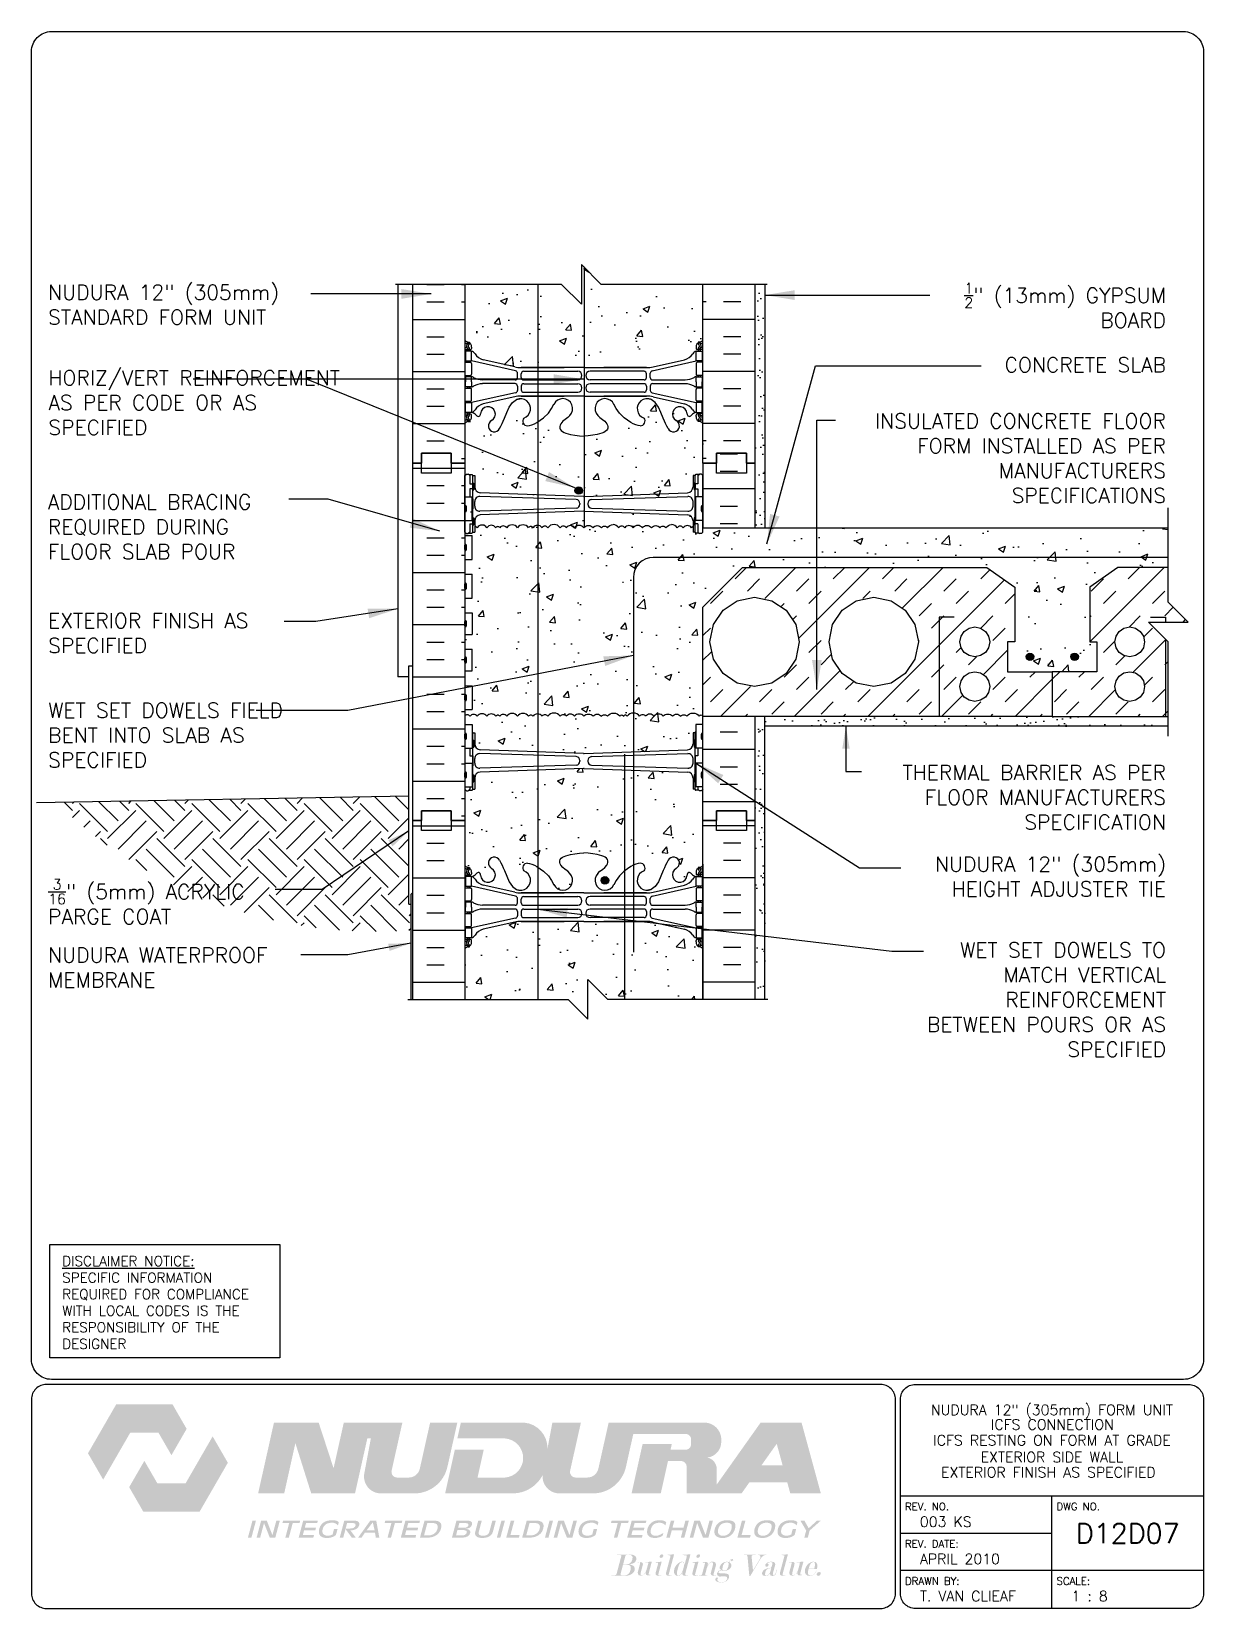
# Paper-space layout 'D12D07' of a CAD drawing. Header units: inches. Extents: x 0.42 to 7.8, y 0.49 to 10.41.
# The model-space entities are those that its viewports show. They can reach past a viewport. Long polylines and large blocks are cut down to what shows.
import ezdxf
from ezdxf.enums import TextEntityAlignment as Align

# ---------------------------------------------------------------- set-up
doc = ezdxf.new("R2010")
doc.units = ezdxf.units.IN
doc.header["$LTSCALE"] = 0.5
doc.header["$MEASUREMENT"] = 0
doc.linetypes.add('DASHED2', pattern=[0.375, 0.25, -0.125])
for name, color, linetype in [('HATCH', 12, 'Continuous'), ('line25', 2, 'Continuous'), ('LINE3', 3, 'Continuous'), ('LINE50', 5, 'Continuous'), ('LINE9', 9, 'Continuous'), ('LOGO', 7, 'Continuous'), ('TBK_LINE65', 3, 'Continuous'), ('TBK_TEXT', 4, 'Continuous'), ('TEXT', 4, 'Continuous'), ('Web_Edge', 9, 'Continuous')]:
    doc.layers.add(name, color=color, linetype=linetype)
doc.styles.add('DIM', font='romans.shx', dxfattribs={"width": 0.7})
doc.styles.add('ROMANS', font='romans.shx', dxfattribs={"height": 0.75})
doc.styles.get("Standard").update_dxf_attribs({"font": 'romans.shx', "height": 0.75})
doc.linetypes.add('STEEL', pattern='A,0.5,-0.2,["X",Standard,S=0.1,R=0,X=-0.1,Y=-0.05],-0.1', length=0.8)
doc.dimstyles.new('ext_12', dxfattribs={"dimscale": 12, "dimtxt": 0.09375, "dimasz": 0.09375, "dimexe": 0.09375, "dimexo": 0.0625, "dimgap": 0.0625, "dimtad": 1, "dimdec": 1, "dimzin": 3, "dimdsep": 46, "dimlunit": 4, "dimtxsty": 'DIM', "dimcen": 0.09, "dimdle": 0.09375, "dimclrt": 4, "dimadec": 0, "dimazin": 0, "dimtfac": 1, "dimtdec": 1, "dimtmove": 2, "dimatfit": 3, "dimfxl": 1, "dimfrac": 2, "dimtolj": 1, "dimtzin": 0, "dimarcsym": 0})
doc.dimstyles.new('ext_8', dxfattribs={"dimscale": 8, "dimtxt": 0.09375, "dimasz": 0.09375, "dimexe": 0.09375, "dimexo": 0.0625, "dimgap": 0.0625, "dimtad": 1, "dimdec": 1, "dimzin": 3, "dimdsep": 46, "dimlunit": 4, "dimtxsty": 'DIM', "dimcen": 0.09, "dimdle": 0.09375, "dimclrt": 4, "dimadec": 0, "dimazin": 0, "dimtfac": 1, "dimtdec": 1, "dimtmove": 2, "dimatfit": 3, "dimfxl": 1, "dimfrac": 2, "dimtolj": 1, "dimtzin": 0, "dimarcsym": 0})
pattern_1 = [(37.5, (66.4248, -59.9441), (-0.0314967, 0.963412), [0, -0.76, 0, -0.85, 0, -0.8125]), (7.5, (66.4248, -59.9441), (0.8848884, 1.411073), [0, -0.41, 0, -0.685, 0, -0.2625]), (327.5, (65.8098, -59.9441), (1.557071, 0.0028295), [0, -0.25, 0, -0.9, 0, -1.175]), (317.5, (65.8098, -59.9441), (1.503063, 0.438838), [0, -0.125, 0, -0.59, 0, -0.675])]
pattern_2 = [(50, (0, 0), (3.5863, -0.31376), [0.375, -4.125]), (355, (0, 0), (-0.693757, 3.76096), [0.3, -3.3]), (100.4514, (0.299, -0.026), (2.892547, 3.447198), [0.3187, -3.50571]), (46.1842, (0, 1), (5.336205, -0.827595), [0.5625, -6.1875]), (96.6356, (0.4447, 0.931), (4.67331, 4.87059), [0.47805, -5.25856]), (351.1842, (0, 1), (4.67331, 4.87059), [0.45, -4.95]), (21, (0.5, 0.75), (2.984535, -2.013094), [0.375, -4.125]), (326, (0.5, 0.75), (1.216577, 3.62575), [0.3, -3.3]), (71.4514, (0.7487, 0.5822), (4.201113, 1.612652), [0.3187, -3.50571]), (37.5, (0, 0), (0.060799, 1.664469), [0, -3.26, 0, -3.35, 0, -3.3125]), (7.5, (0, 0), (1.315348, 1.972059), [0, -1.91, 0, -3.185, 0, -1.2625]), (327.5, (-1.115, 0), (2.669112, -0.1127744), [0, -1.25, 0, -3.9, 0, -5.175]), (317.5, (-1.615, 0), (2.91593, 0.500525), [0, -1.625, 0, -2.59, 0, -3.675])]
pattern_3 = [(50, (0, 0), (3.5863, -0.31376), [0.375, -4.125]), (355, (0, 0), (-0.693757, 3.76096), [0.3, -3.3]), (100.4514, (0.299, -0.026), (2.892544, 3.4472), [0.3187, -3.50571]), (46.1842, (0, 1), (5.336207, -0.827596), [0.5625, -6.1875]), (96.6356, (0.4447, 0.931), (4.67331, 4.87059), [0.47805, -5.25857]), (351.1842, (0, 1), (4.67331, 4.87059), [0.45, -4.95]), (21, (0.5, 0.75), (2.984535, -2.013094), [0.375, -4.125]), (326, (0.5, 0.75), (1.216577, 3.62575), [0.3, -3.3]), (71.4514, (0.7487, 0.5822), (4.20111, 1.612656), [0.3187, -3.50571]), (37.5, (0, 0), (0.0607993, 1.664469), [0, -3.26, 0, -3.35, 0, -3.3125]), (7.5, (0, 0), (1.315348, 1.972059), [0, -1.91, 0, -3.185, 0, -1.2625]), (327.5, (-1.115, 0), (2.669112, -0.1127744), [0, -1.25, 0, -3.9, 0, -5.175]), (317.5, (-1.615, 0), (2.91593, 0.500525), [0, -1.625, 0, -2.59, 0, -3.675])]

psp = doc.layouts.new('D12D07')

# ---------------------------------------------------------------- texts
at = {"layer": 'TBK_TEXT', "color": 7, "style": 'ROMANS'}
for s, p in [('REV. NO.', (5.9215, 1.107)), ('DWG NO.', (6.876, 1.107)), ('REV. DATE:', (5.9215, 0.8726)), ('DRAWN BY:', (5.9215, 0.6382)), ('SCALE:', (6.876, 0.6382))]:
    psp.add_text(s, height=0.04688, dxfattribs=at).set_placement(p)
at = {"layer": 'TEXT', "insert": (0.6134, 2.7065), "char_height": 0.0625, "width": 1.41371, "attachment_point": 1, "style": 'ROMANS'}
psp.add_mtext('{\\Fromans.shx|c1;\\LDISCLAIMER NOTICE:\\l\\PSPECIFIC INFORMATION REQUIRED FOR COMPLIANCE WITH LOCAL CODES IS THE RESPONSIBILITY OF THE DESIGNER}', dxfattribs=at)

msp = doc.modelspace()

# ---------------------------------------------------------------- texts
at = {"layer": 'TEXT', "char_height": 0.75, "style": 'ROMANS'}
for s, insert, width, attachment_point in [('NUDURA 12" (305mm) STANDARD FORM UNIT', (228.563, 93.691), 13.9131, 4), ('\\A1; {\\H0.7x;\\S1/2;}" (13mm) GYPSUM BOARD', (284.885, 93.66), 12.17415, 6), ('HORIZ/VERT REINFORCEMENT AS PER CODE OR AS SPECIFIED', (228.578, 88.763), 16.22436, 4), ('\\A1;CONCRETE SLAB', (284.885, 90.668), 12.17415, 6), ('INSULATED CONCRETE FLOOR FORM INSTALLED AS PER MANUFACTURERS SPECIFICATIONS', (284.885, 85.963), 17.62644, 6), ('ADDITIONAL BRACING REQUIRED DURING FLOOR SLAB POUR', (228.548, 82.511), 12.17415, 4), ('EXTERIOR FINISH AS SPECIFIED', (228.564, 77.159), 13.18701, 4), ('WET SET DOWELS FIELD BENT INTO SLAB AS SPECIFIED', (228.564, 72.02), 13.18701, 4), ('THERMAL BARRIER AS PER FLOOR MANUFACTURERS SPECIFICATION', (284.885, 68.891), 17.24655, 6), ('NUDURA 12" (305mm) HEIGHT ADJUSTER TIE', (284.885, 64.9), 13.95837, 6), ('\\A1;{\\H0.7x;\\S3/16;}" (5mm) ACRYLIC PARGE COAT', (228.564, 63.637), 12.36492, 4), ('{\\H1x;NUDURA WATERPROOF MEMBRANE}', (228.564, 60.321), 13.69006, 4), ('WET SET DOWELS TO MATCH VERTICAL REINFORCEMENT BETWEEN POURS OR AS SPECIFIED', (284.892, 58.699), 13.18701, 6)]:
    msp.add_mtext(s, dxfattribs=dict(at, insert=insert, width=width, attachment_point=attachment_point))

# ---------------------------------------------------------------- blocks, each defined once
blk = doc.blocks.new('TITLEBLOCK-Tag')
at = {"style": 'ROMANS'}
for tag, height, p in [('TITLE_LINE_1', 0.065, (0.927, -0.1328)), ('TITLE_LINE_2', 0.065, (0.9294, -0.2258)), ('CENTRE-LINE-3', 0.065, (0.927, -0.3246)), ('TITLE_LINE_4', 0.065, (0.927, -0.4299)), ('TITLE_LINE_5', 0.065, (0.927, -0.526)), ('DWG', 0.125, (1.4043, -0.9102))]:
    blk.add_attdef(tag, text='', height=height, dxfattribs=at).set_placement(p, align=Align.MIDDLE_CENTER)
for tag, p in [('LATEST_REVISION', (0.0954, -0.8366)), ('REVISION_DATE', (0.0954, -1.071)), ('DRAWN_BY', (0.0954, -1.3053)), ('SCALE', (1.0499, -1.3053))]:
    blk.add_attdef(tag, text='', height=0.065, dxfattribs=at).set_placement(p, align=Align.MIDDLE_LEFT)

# ---------------------------------------------------------------- hatches: boundary and pattern name
at = {"layer": 'HATCH'}
h = msp.add_hatch(dxfattribs=at)
h.set_pattern_fill('AR-CONC', color=256, scale=0.5)
h.set_pattern_definition(pattern_3)
h.paths.add_polyline_path([(261.558, 94.716), (256.433, 94.716), (255.433, 95.716), (255.433, 93.716), (254.433, 94.716), (249.558, 94.716), (249.558, 91.908, 0.088416), (249.704, 91.811), (249.794, 91.811), (249.794, 91.769, -0.249069), (249.904, 91.562), (249.904, 91.494, -0.414214), (249.841, 91.432), (249.794, 91.432), (249.794, 91.362), (249.899, 91.362, -0.168672), (250.084, 91.212, 0.17445), (250.492, 90.916), (252.073, 90.564, 0.054974), (252.4, 90.527), (255.558, 90.527), (258.715, 90.527, 0.054974), (259.042, 90.564), (260.623, 90.916, 0.17445), (261.031, 91.212, -0.168672), (261.217, 91.362), (261.322, 91.362), (261.322, 91.432), (261.274, 91.432, -0.414214), (261.212, 91.494), (261.212, 91.562, -0.249069), (261.322, 91.769), (261.322, 91.811), (261.412, 91.811, 0.088416), (261.558, 91.908)])
h = msp.add_hatch(dxfattribs=at)
h.set_pattern_fill('AR-SAND', color=256, scale=0.5, style=0)
h.set_pattern_definition(pattern_1)
h.paths.add_polyline_path([(264.683, 94.716), (264.183, 94.716), (264.183, 85.716), (264.183, 82.466), (264.683, 82.466)])
h = msp.add_hatch(dxfattribs=at)
h.set_pattern_fill('AR-CONC', color=256, scale=0.5)
h.set_pattern_definition(pattern_3)
edge = h.paths.add_edge_path()
edge.add_line((261.558, 78.466), (263.558, 80.466))
edge.add_line((263.558, 80.466), (275.867, 80.466))
edge.add_line((275.867, 80.466), (277.271, 79.476))
edge.add_line((277.271, 79.476), (277.271, 76.716))
edge.add_line((277.271, 76.716), (276.911, 76.716))
edge.add_line((276.911, 76.716), (276.911, 75.216))
edge.add_line((276.911, 75.216), (279.161, 75.216))
edge.add_line((279.161, 75.216), (281.411, 75.216))
edge.add_line((281.411, 75.216), (281.411, 76.716))
edge.add_line((281.411, 76.716), (281.043, 76.716))
edge.add_line((281.043, 76.716), (281.051, 76.723))
edge.add_line((281.051, 76.723), (281.051, 79.476))
edge.add_line((281.051, 79.476), (282.455, 80.466))
edge.add_line((282.455, 80.466), (285, 80.466))
edge.add_line((285, 80.466), (285, 82.466))
edge.add_line((285, 82.466), (261.558, 82.466))
edge.add_line((261.558, 82.466), (261.558, 82.246))
edge.add_line((261.558, 82.246), (261.478, 82.166))
edge.add_line((261.478, 82.166), (261.388, 82.166))
edge.add_line((261.388, 82.166), (261.208, 82.196))
edge.add_arc((261.208, 82.246), 0.05, 180, 270, ccw=False)
edge.add_line((261.158, 82.246), (261.058, 82.246))
edge.add_line((261.058, 82.246), (261.058, 82.523))
edge.add_arc((261.271, 82.177), 0.407, 121.73207, 134.70085)
edge.add_arc((260.776, 82.319), 0.256, 35, 145)
edge.add_arc((260.413, 82.359), 0.187, 35, 145)
edge.add_arc((259.949, 82.248), 0.379, 35, 85.6554)
edge.add_arc((260.007, 82.248), 0.379, 94.3446, 145)
edge.add_arc((259.543, 82.359), 0.187, 35, 145)
edge.add_arc((259.181, 82.319), 0.256, 35, 145)
edge.add_arc((258.738, 82.285), 0.295, 37.82175, 142.17825)
edge.add_arc((258.271, 82.285), 0.295, 37.82175, 142.17825)
edge.add_arc((257.829, 82.319), 0.256, 35, 145)
edge.add_arc((257.466, 82.359), 0.187, 35, 145)
edge.add_arc((257.002, 82.248), 0.379, 35, 85.6554)
edge.add_arc((257.06, 82.248), 0.379, 94.3446, 145)
edge.add_arc((256.596, 82.359), 0.187, 35, 145)
edge.add_arc((256.234, 82.319), 0.256, 35, 145)
edge.add_arc((255.791, 82.285), 0.295, 37.82175, 142.17825)
edge.add_arc((255.324, 82.285), 0.295, 37.82175, 142.17825)
edge.add_arc((254.881, 82.319), 0.256, 35, 145)
edge.add_arc((254.519, 82.359), 0.187, 35, 145)
edge.add_arc((254.055, 82.248), 0.379, 35, 145)
edge.add_arc((253.599, 82.364), 0.178, 35, 145)
edge.add_arc((253.226, 82.306), 0.278, 35, 145)
edge.add_arc((252.884, 82.386), 0.139, 35, 145)
edge.add_arc((252.493, 82.271), 0.339, 35, 145)
edge.add_arc((251.943, 82.275), 0.333, 35, 145)
edge.add_arc((251.497, 82.345), 0.211, 35, 145)
edge.add_arc((251.224, 82.396), 0.122, 35, 145)
edge.add_arc((250.896, 82.306), 0.278, 35, 145)
edge.add_arc((250.423, 82.294), 0.3, 35, 145)
edge.add_arc((250, 82.341), 0.217, 35, 74.4895)
edge.add_line((250.058, 82.55), (250.058, 82.616))
edge.add_line((250.058, 82.616), (250, 82.558))
edge.add_arc((250, 82.341), 0.217, 35, 90, ccw=False)
edge.add_arc((250.423, 82.294), 0.3, 35, 145, ccw=False)
edge.add_arc((250.896, 82.306), 0.278, 35, 145, ccw=False)
edge.add_arc((251.224, 82.396), 0.122, 35, 145, ccw=False)
edge.add_arc((251.497, 82.345), 0.211, 35, 145, ccw=False)
edge.add_arc((251.943, 82.275), 0.333, 35, 145, ccw=False)
edge.add_arc((252.493, 82.271), 0.339, 35, 145, ccw=False)
edge.add_arc((252.884, 82.386), 0.139, 35, 145, ccw=False)
edge.add_arc((253.226, 82.306), 0.278, 35, 145, ccw=False)
edge.add_arc((253.599, 82.364), 0.178, 35, 145, ccw=False)
edge.add_arc((254.055, 82.248), 0.379, 35, 145, ccw=False)
edge.add_arc((254.519, 82.359), 0.187, 35, 145, ccw=False)
edge.add_arc((254.881, 82.319), 0.256, 35, 145, ccw=False)
edge.add_arc((255.324, 82.285), 0.295, 37.82175, 142.17825, ccw=False)
edge.add_arc((255.791, 82.285), 0.295, 37.82175, 142.17825, ccw=False)
edge.add_arc((256.234, 82.319), 0.256, 35, 145, ccw=False)
edge.add_arc((256.596, 82.359), 0.187, 35, 145, ccw=False)
edge.add_arc((257.06, 82.248), 0.379, 94.3446, 145, ccw=False)
edge.add_arc((257.002, 82.248), 0.379, 35, 85.6554, ccw=False)
edge.add_arc((257.466, 82.359), 0.187, 35, 145, ccw=False)
edge.add_arc((257.829, 82.319), 0.256, 35, 145, ccw=False)
edge.add_arc((258.271, 82.285), 0.295, 37.82175, 142.17825, ccw=False)
edge.add_arc((258.738, 82.285), 0.295, 37.82175, 142.17825, ccw=False)
edge.add_arc((259.181, 82.319), 0.256, 35, 145, ccw=False)
edge.add_arc((259.543, 82.359), 0.187, 35, 145, ccw=False)
edge.add_arc((260.007, 82.248), 0.379, 94.3446, 145, ccw=False)
edge.add_arc((259.949, 82.248), 0.379, 35, 85.6554, ccw=False)
edge.add_arc((260.413, 82.359), 0.187, 35, 145, ccw=False)
edge.add_arc((260.776, 82.319), 0.256, 35, 145, ccw=False)
edge.add_arc((261.271, 82.177), 0.407, 121.73207, 134.70085, ccw=False)
edge.add_line((261.058, 82.523), (261.058, 82.807))
edge.add_line((261.058, 82.807), (261.193, 82.954))
edge.add_line((261.193, 82.954), (261.193, 84.021))
edge.add_line((261.193, 84.021), (261.558, 84.021))
edge.add_line((261.558, 84.021), (261.558, 85.086))
edge.add_line((261.558, 85.086), (261.558, 85.716))
edge.add_line((261.558, 85.716), (261.558, 87.716))
edge.add_arc((261.212, 87.355), 0.5, 46.21089, 66.42182)
edge.add_line((261.412, 87.813), (261.322, 87.813))
edge.add_line((261.322, 87.813), (261.322, 87.855))
edge.add_arc((261.462, 88.062), 0.25, 180, 235.9442, ccw=False)
edge.add_line((261.212, 88.062), (261.212, 88.129))
edge.add_arc((261.274, 88.129), 0.0625, 90, 180, ccw=False)
edge.add_line((261.274, 88.192), (261.217, 88.262))
edge.add_arc((261.254, 87.912), 0.352, 96.12908, 141.53314)
edge.add_arc((260.877, 88.181), 0.113, 167.81557, 334.05694, ccw=False)
edge.add_arc((260.391, 88.185), 0.375, 2.92371, 239.86753)
edge.add_arc((260.072, 87.592), 0.3, -152.40303, 63.94252, ccw=False)
edge.add_spline(control_points=[(259.806, 87.453), (259.72, 87.619), (259.467, 88.11), (259.272, 88.79), (258.947, 88.921)], knot_values=[0, 0, 0, 0, 0.579211, 1.703896, 1.703896, 1.703896, 1.703896], degree=3, periodic=0)
edge.add_spline(control_points=[(258.947, 88.921), (258.897, 88.941), (258.843, 88.953), (258.786, 88.962)], knot_values=[1.703896, 1.703896, 1.703896, 1.703896, 1.875321, 1.875321, 1.875321, 1.875321], degree=3, periodic=0)
edge.add_arc((258.745, 88.463), 0.5, 85.29258, 251.79367)
edge.add_arc((258.399, 87.839), 0.242, -90, 38.23271, ccw=False)
edge.add_spline(control_points=[(258.399, 87.597), (258.278, 87.595), (257.458, 87.946), (257.213, 88.393), (257.074, 88.673)], knot_values=[0.038125, 0.038125, 0.038125, 0.038125, 0.320663, 1.237398, 1.237398, 1.237398, 1.237398], degree=3, periodic=0)
edge.add_arc((256.62, 88.463), 0.5, 29.30437, 232.85436)
edge.add_spline(control_points=[(256.261, 88.115), (256.369, 87.952), (256.729, 87.861), (256.806, 87.366), (256.258, 87.13), (255.854, 87.101), (255.558, 87.08)], knot_values=[0.229407, 0.229407, 0.229407, 0.229407, 0.844432, 1.128849, 1.464331, 2.389004, 2.389004, 2.389004, 2.389004], degree=3, periodic=0)
edge.add_spline(control_points=[(255.558, 87.08), (255.261, 87.101), (254.857, 87.13), (254.309, 87.366), (254.386, 87.861), (254.746, 87.952), (254.854, 88.115)], knot_values=[0.229407, 0.229407, 0.229407, 0.229407, 1.15408, 1.489562, 1.773979, 2.389004, 2.389004, 2.389004, 2.389004], degree=3, periodic=0)
edge.add_arc((254.495, 88.463), 0.5, 320.40797, 515.18101)
edge.add_spline(control_points=[(254.041, 88.673), (253.902, 88.393), (253.657, 87.946), (252.837, 87.595), (252.716, 87.597)], knot_values=[0.038125, 0.038125, 0.038125, 0.038125, 0.95486, 1.237398, 1.237398, 1.237398, 1.237398], degree=3, periodic=0)
edge.add_arc((252.716, 87.839), 0.242, 141.76729, 291.13109, ccw=False)
edge.add_arc((252.37, 88.463), 0.5, 288.20633, 454.70742)
edge.add_spline(control_points=[(252.329, 88.962), (252.272, 88.953), (252.218, 88.941), (252.168, 88.921)], knot_values=[1.703896, 1.703896, 1.703896, 1.703896, 1.875321, 1.875321, 1.875321, 1.875321], degree=3, periodic=0)
edge.add_spline(control_points=[(252.168, 88.921), (251.843, 88.79), (251.648, 88.11), (251.395, 87.619), (251.309, 87.453)], knot_values=[0, 0, 0, 0, 1.124685, 1.703896, 1.703896, 1.703896, 1.703896], degree=3, periodic=0)
edge.add_arc((251.044, 87.592), 0.3, 116.05748, 333.27568, ccw=False)
edge.add_arc((250.724, 88.185), 0.375, 300.13247, 537.07629)
edge.add_arc((250.238, 88.181), 0.113, -154.05694, 12.18443, ccw=False)
edge.add_arc((249.923, 87.851), 0.352, 52.728, 104.50352)
edge.add_arc((249.841, 88.129), 0.0625, 0, 95.25526, ccw=False)
edge.add_line((249.904, 88.129), (249.904, 88.062))
edge.add_arc((249.654, 88.062), 0.25, 304.0558, 360, ccw=False)
edge.add_line((249.794, 87.855), (249.794, 87.813))
edge.add_line((249.794, 87.813), (249.704, 87.813))
edge.add_arc((249.904, 87.355), 0.5, 113.57818, 133.78911)
edge.add_line((249.558, 87.716), (249.558, 85.716))
edge.add_line((249.558, 85.716), (249.558, 85.086))
edge.add_line((249.558, 85.086), (249.638, 85.166))
edge.add_line((249.638, 85.166), (249.728, 85.166))
edge.add_line((249.728, 85.166), (249.908, 85.136))
edge.add_line((249.908, 85.136), (249.758, 85.136))
edge.add_line((249.758, 85.136), (249.638, 85.166))
edge.add_line((249.638, 85.166), (249.558, 85.086))
edge.add_line((249.558, 85.086), (249.558, 83.531))
edge.add_arc((249.598, 83.531), 0.04, 0, 180, ccw=False)
edge.add_line((249.638, 83.531), (249.638, 83.311))
edge.add_arc((249.598, 83.311), 0.04, 180, 360, ccw=False)
edge.add_line((249.558, 83.311), (249.558, 82.246))
edge.add_line((249.558, 82.246), (249.638, 82.166))
edge.add_line((249.638, 82.166), (249.728, 82.166))
edge.add_line((249.728, 82.166), (249.908, 82.196))
edge.add_line((249.908, 82.196), (249.758, 82.196))
edge.add_line((249.758, 82.196), (249.728, 82.166))
edge.add_line((249.728, 82.166), (249.638, 82.166))
edge.add_line((249.638, 82.166), (249.558, 82.071))
edge.add_line((249.558, 82.071), (249.922, 82.071))
edge.add_line((249.922, 82.071), (249.922, 80.871))
edge.add_line((249.922, 80.871), (249.558, 80.871))
edge.add_line((249.558, 80.871), (249.558, 80.121))
edge.add_line((249.558, 80.121), (249.922, 80.121))
edge.add_line((249.922, 80.121), (249.922, 78.921))
edge.add_line((249.922, 78.921), (249.558, 78.921))
edge.add_line((249.558, 78.921), (249.558, 78.171))
edge.add_line((249.558, 78.171), (249.922, 78.171))
edge.add_line((249.922, 78.171), (249.922, 77.091))
edge.add_line((249.922, 77.091), (249.558, 77.091))
edge.add_line((249.558, 77.091), (249.558, 76.341))
edge.add_line((249.558, 76.341), (249.922, 76.341))
edge.add_line((249.922, 76.341), (249.922, 75.261))
edge.add_line((249.922, 75.261), (249.558, 75.261))
edge.add_line((249.558, 75.261), (249.558, 74.511))
edge.add_line((249.558, 74.511), (249.922, 74.511))
edge.add_line((249.922, 74.511), (249.922, 73.311))
edge.add_line((249.922, 73.311), (249.558, 73.311))
edge.add_line((249.558, 73.311), (249.558, 72.973))
edge.add_arc((249.689, 72.885), 0.158, 32.63178, 146.14551, ccw=False)
edge.add_arc((250, 72.846), 0.217, 35, 145, ccw=False)
edge.add_arc((250.423, 72.798), 0.3, 35, 145, ccw=False)
edge.add_arc((250.896, 72.811), 0.278, 35, 145, ccw=False)
edge.add_arc((251.224, 72.9), 0.122, 35, 145, ccw=False)
edge.add_arc((251.497, 72.849), 0.211, 35, 145, ccw=False)
edge.add_arc((251.943, 72.779), 0.333, 35, 145, ccw=False)
edge.add_arc((252.493, 72.776), 0.339, 35, 145, ccw=False)
edge.add_arc((252.884, 72.89), 0.139, 35, 145, ccw=False)
edge.add_arc((253.226, 72.811), 0.278, 35, 145, ccw=False)
edge.add_arc((253.599, 72.868), 0.178, 35, 145, ccw=False)
edge.add_arc((254.055, 72.752), 0.379, 35, 145, ccw=False)
edge.add_arc((254.519, 72.863), 0.187, 35, 145, ccw=False)
edge.add_arc((254.881, 72.823), 0.256, 35, 145, ccw=False)
edge.add_arc((255.324, 72.789), 0.295, 37.82175, 142.17825, ccw=False)
edge.add_arc((255.791, 72.789), 0.295, 37.82175, 142.17825, ccw=False)
edge.add_arc((256.234, 72.823), 0.256, 35, 145, ccw=False)
edge.add_arc((256.596, 72.863), 0.187, 35, 145, ccw=False)
edge.add_arc((257.06, 72.752), 0.379, 35, 145, ccw=False)
edge.add_arc((257.463, 72.936), 0.0988, 17.53055, 159.85201, ccw=False)
edge.add_arc((257.652, 72.936), 0.0988, 20.14799, 162.46945, ccw=False)
edge.add_arc((258.055, 72.752), 0.379, 35, 145, ccw=False)
edge.add_arc((258.519, 72.863), 0.187, 35, 145, ccw=False)
edge.add_arc((258.881, 72.823), 0.256, 35, 145, ccw=False)
edge.add_arc((259.324, 72.789), 0.295, 37.82175, 142.17825, ccw=False)
edge.add_arc((259.791, 72.789), 0.295, 37.82175, 142.17825, ccw=False)
edge.add_arc((260.234, 72.823), 0.256, 35, 145, ccw=False)
edge.add_arc((260.596, 72.863), 0.187, 35, 145, ccw=False)
edge.add_arc((261.06, 72.752), 0.379, 35, 145, ccw=False)
edge.add_arc((261.463, 72.936), 0.0988, 17.53055, 159.85201, ccw=False)
edge.add_line((261.558, 72.966), (261.558, 78.466))
h.paths.add_polyline_path([(249.958, 82.666), (249.958, 82.916), (249.922, 82.916), (249.922, 82.821)], flags=16)
h.paths.add_polyline_path([(255.541, 83.29, -0.017638), (255.555, 83.29), (255.558, 83.29)], flags=16)
h.paths.add_polyline_path([(250.317, 83.297, -0.425773), (250.058, 83.547), (250.058, 83.785, -0.421005), (250.313, 84.035), (255.153, 83.884, -0.420259), (255.358, 83.684), (255.358, 83.648, -0.390098), (255.174, 83.449)], flags=16)
h.paths.add_polyline_path([(255.758, 83.648), (255.758, 83.684, -0.390098), (255.941, 83.883), (260.798, 84.035, -0.425773), (261.058, 83.785), (261.058, 83.547, -0.421005), (260.802, 83.297), (255.962, 83.448, -0.420259)], flags=16)
h.paths.add_polyline_path([(250.361, 84.225, -0.417876), (250.058, 84.525), (250.008, 84.366), (249.958, 84.366), (249.958, 84.716), (250.058, 84.716), (250.058, 84.525, 0.417876), (250.361, 84.225), (255.558, 84.042), (255.574, 84.042, -0.017638), (255.56, 84.042)], flags=16)
h.paths.add_polyline_path([(261.158, 84.716), (261.308, 84.666), (261.308, 85.136), (261.208, 85.136, 0.414214), (261.158, 85.086), (261.058, 85.086), (261.058, 84.716)], flags=16)
h.paths.add_polyline_path([(261.193, 72.561), (261.558, 72.561), (261.558, 72.966, 0.715411), (261.371, 72.97, 0.520567), (260.749, 72.97, 0.520567), (260.443, 72.97, 0.520567), (260.024, 72.97, 0.48966), (259.558, 72.97, 0.48966), (259.091, 72.97, 0.520567), (258.672, 72.97, 0.520567), (258.366, 72.97, 0.520567), (257.744, 72.97, 0.715411), (257.558, 72.966, 0.715411), (257.371, 72.97, 0.520567), (256.749, 72.97, 0.520567), (256.443, 72.97, 0.520567), (256.024, 72.97, 0.48966), (255.558, 72.97, 0.48966), (255.091, 72.97, 0.520567), (254.672, 72.97, 0.520567), (254.366, 72.97, 0.520567), (253.744, 72.97, 0.520567), (253.453, 72.97, 0.520567), (252.998, 72.97, 0.520567), (252.771, 72.97, 0.520567), (252.216, 72.97, 0.520567), (251.67, 72.97, 0.520567), (251.324, 72.97, 0.520567), (251.124, 72.97, 0.520567), (250.668, 72.97, 0.520567), (250.177, 72.97, 0.520567), (249.822, 72.97, 0.540212), (249.558, 72.973), (249.558, 72.561), (249.922, 72.561), (249.922, 72.189, -0.327813), (249.958, 72.141), (250.058, 72.141), (250.058, 71.58, 0.390098), (250.333, 71.281), (255.541, 71.098, 0.020761), (255.558, 71.097, 0.020761), (255.574, 71.098), (260.782, 71.281, 0.390098), (261.058, 71.58), (261.058, 72.141), (261.158, 72.141, -0.327813), (261.193, 72.189)])
edge = h.paths.add_edge_path()
edge.add_line((261.558, 67.716), (261.558, 69.301))
edge.add_line((261.558, 69.301), (261.478, 69.221))
edge.add_line((261.478, 69.221), (261.388, 69.221))
edge.add_line((261.388, 69.221), (261.358, 69.251))
edge.add_line((261.358, 69.251), (261.208, 69.251))
edge.add_arc((261.208, 69.301), 0.05, 180, 270, ccw=False)
edge.add_line((261.158, 69.301), (261.058, 69.301))
edge.add_line((261.058, 69.301), (261.058, 69.862))
edge.add_arc((260.758, 69.862), 0.3, 0, 85.24257)
edge.add_line((260.782, 70.161), (255.574, 70.345))
edge.add_arc((255.558, 70.146), 0.2, 85.24257, 90)
edge.add_arc((255.558, 70.146), 0.2, 90, 94.75743)
edge.add_line((255.541, 70.345), (250.333, 70.161))
edge.add_arc((250.358, 69.862), 0.3, 94.75743, 180)
edge.add_line((250.058, 69.862), (250.058, 69.301))
edge.add_line((250.058, 69.301), (249.958, 69.301))
edge.add_arc((249.908, 69.301), 0.05, -90, 0, ccw=False)
edge.add_line((249.908, 69.251), (249.758, 69.251))
edge.add_line((249.758, 69.251), (249.728, 69.221))
edge.add_line((249.728, 69.221), (249.638, 69.221))
edge.add_line((249.638, 69.221), (249.558, 69.301))
edge.add_line((249.558, 69.301), (249.558, 67.716))
edge.add_line((249.558, 67.716), (249.558, 65.456))
edge.add_arc((249.904, 65.817), 0.5, 226.21089, 246.42182)
edge.add_line((249.704, 65.359), (249.794, 65.359))
edge.add_line((249.794, 65.359), (249.794, 65.317))
edge.add_arc((249.654, 65.11), 0.25, 0, 55.9442, ccw=False)
edge.add_line((249.904, 65.11), (249.904, 65.043))
edge.add_arc((249.841, 65.043), 0.0625, -90, 0, ccw=False)
edge.add_line((249.841, 64.98), (249.794, 64.98))
edge.add_line((249.794, 64.98), (249.794, 64.91))
edge.add_line((249.794, 64.91), (249.899, 64.91))
edge.add_arc((249.861, 65.26), 0.352, 276.12908, 321.53314)
edge.add_arc((250.238, 64.991), 0.113, -12.18443, 154.05694, ccw=False)
edge.add_arc((250.724, 64.986), 0.375, 182.92371, 419.86753)
edge.add_arc((251.044, 65.58), 0.3, 27.59697, 243.94252, ccw=False)
edge.add_spline(control_points=[(251.309, 65.719), (251.361, 65.62), (251.412, 65.52), (251.462, 65.416)], knot_values=[0, 0, 0, 0, 0.34597, 0.34597, 0.34597, 0.34597], degree=3, periodic=0)
edge.add_spline(control_points=[(251.462, 65.416), (251.464, 65.411), (251.466, 65.407), (251.468, 65.402)], knot_values=[0.34597, 0.34597, 0.34597, 0.34597, 0.360788, 0.360788, 0.360788, 0.360788], degree=3, periodic=0)
edge.add_spline(control_points=[(251.468, 65.402), (251.479, 65.379), (251.49, 65.356), (251.501, 65.332)], knot_values=[0.360788, 0.360788, 0.360788, 0.360788, 0.437344, 0.437344, 0.437344, 0.437344], degree=3, periodic=0)
edge.add_spline(control_points=[(251.506, 65.322), (251.512, 65.309), (251.518, 65.296), (251.524, 65.282)], knot_values=[0.447744, 0.447744, 0.447744, 0.447744, 0.490718, 0.490718, 0.490718, 0.490718], degree=3, periodic=0)
edge.add_spline(control_points=[(251.524, 65.282), (251.536, 65.255), (251.548, 65.228), (251.559, 65.2)], knot_values=[0.490718, 0.490718, 0.490718, 0.490718, 0.576203, 0.576203, 0.576203, 0.576203], degree=3, periodic=0)
edge.add_spline(control_points=[(251.56, 65.199), (251.56, 65.199), (251.612, 65.076), (251.66, 64.943), (251.714, 64.817)], knot_values=[0.577136, 0.577136, 0.577136, 0.577136, 0.579211, 0.954753, 0.954753, 0.954753, 0.954753], degree=3, periodic=0)
edge.add_spline(control_points=[(251.714, 64.817), (251.715, 64.817), (251.715, 64.816), (251.715, 64.816)], knot_values=[0.954753, 0.954753, 0.954753, 0.954753, 0.956128, 0.956128, 0.956128, 0.956128], degree=3, periodic=0)
edge.add_spline(control_points=[(251.715, 64.816), (251.723, 64.798), (251.73, 64.78), (251.738, 64.763)], knot_values=[0.956128, 0.956128, 0.956128, 0.956128, 1.009728, 1.009728, 1.009728, 1.009728], degree=3, periodic=0)
edge.add_spline(control_points=[(251.738, 64.763), (251.744, 64.751), (251.749, 64.739), (251.754, 64.728)], knot_values=[1.009728, 1.009728, 1.009728, 1.009728, 1.04473, 1.04473, 1.04473, 1.04473], degree=3, periodic=0)
edge.add_spline(control_points=[(251.754, 64.728), (251.756, 64.723), (251.759, 64.719), (251.761, 64.714)], knot_values=[1.04473, 1.04473, 1.04473, 1.04473, 1.058972, 1.058972, 1.058972, 1.058972], degree=3, periodic=0)
edge.add_spline(control_points=[(251.761, 64.714), (251.763, 64.71), (251.765, 64.706), (251.767, 64.702)], knot_values=[1.058972, 1.058972, 1.058972, 1.058972, 1.071545, 1.071545, 1.071545, 1.071545], degree=3, periodic=0)
edge.add_spline(control_points=[(251.767, 64.702), (251.773, 64.688), (251.781, 64.673), (251.788, 64.659)], knot_values=[1.071545, 1.071545, 1.071545, 1.071545, 1.116334, 1.116334, 1.116334, 1.116334], degree=3, periodic=0)
edge.add_spline(control_points=[(251.788, 64.659), (251.788, 64.659), (251.788, 64.659), (251.788, 64.659)], knot_values=[1.116334, 1.116334, 1.116334, 1.116334, 1.116347, 1.116347, 1.116347, 1.116347], degree=3, periodic=0)
edge.add_spline(control_points=[(251.788, 64.659), (251.8, 64.635), (251.813, 64.611), (251.827, 64.587)], knot_values=[1.116347, 1.116347, 1.116347, 1.116347, 1.194454, 1.194454, 1.194454, 1.194454], degree=3, periodic=0)
edge.add_spline(control_points=[(251.827, 64.587), (251.827, 64.587), (251.827, 64.586), (251.827, 64.586)], knot_values=[1.194454, 1.194454, 1.194454, 1.194454, 1.195838, 1.195838, 1.195838, 1.195838], degree=3, periodic=0)
edge.add_spline(control_points=[(251.827, 64.586), (251.828, 64.584), (251.829, 64.582), (251.83, 64.581)], knot_values=[1.195838, 1.195838, 1.195838, 1.195838, 1.201718, 1.201718, 1.201718, 1.201718], degree=3, periodic=0)
edge.add_spline(control_points=[(251.83, 64.581), (251.834, 64.574), (251.838, 64.567), (251.842, 64.56)], knot_values=[1.201718, 1.201718, 1.201718, 1.201718, 1.224907, 1.224907, 1.224907, 1.224907], degree=3, periodic=0)
edge.add_spline(control_points=[(251.842, 64.56), (251.844, 64.557), (251.846, 64.553), (251.849, 64.55)], knot_values=[1.224907, 1.224907, 1.224907, 1.224907, 1.236433, 1.236433, 1.236433, 1.236433], degree=3, periodic=0)
edge.add_spline(control_points=[(251.849, 64.55), (251.85, 64.548), (251.852, 64.545), (251.853, 64.542)], knot_values=[1.236433, 1.236433, 1.236433, 1.236433, 1.24523, 1.24523, 1.24523, 1.24523], degree=3, periodic=0)
edge.add_spline(control_points=[(251.853, 64.542), (251.86, 64.532), (251.867, 64.521), (251.874, 64.511)], knot_values=[1.24523, 1.24523, 1.24523, 1.24523, 1.282554, 1.282554, 1.282554, 1.282554], degree=3, periodic=0)
edge.add_spline(control_points=[(251.874, 64.511), (251.882, 64.498), (251.89, 64.486), (251.899, 64.474)], knot_values=[1.282554, 1.282554, 1.282554, 1.282554, 1.32726, 1.32726, 1.32726, 1.32726], degree=3, periodic=0)
edge.add_spline(control_points=[(251.899, 64.474), (251.9, 64.474), (251.9, 64.473), (251.901, 64.472)], knot_values=[1.32726, 1.32726, 1.32726, 1.32726, 1.329675, 1.329675, 1.329675, 1.329675], degree=3, periodic=0)
edge.add_spline(control_points=[(251.901, 64.472), (251.903, 64.47), (251.904, 64.467), (251.906, 64.464)], knot_values=[1.329675, 1.329675, 1.329675, 1.329675, 1.339568, 1.339568, 1.339568, 1.339568], degree=3, periodic=0)
edge.add_spline(control_points=[(251.906, 64.464), (251.908, 64.462), (251.91, 64.46), (251.911, 64.458)], knot_values=[1.339568, 1.339568, 1.339568, 1.339568, 1.348173, 1.348173, 1.348173, 1.348173], degree=3, periodic=0)
edge.add_spline(control_points=[(251.911, 64.458), (251.913, 64.455), (251.915, 64.453), (251.917, 64.451)], knot_values=[1.348173, 1.348173, 1.348173, 1.348173, 1.35735, 1.35735, 1.35735, 1.35735], degree=3, periodic=0)
edge.add_spline(control_points=[(251.917, 64.451), (251.918, 64.449), (251.919, 64.448), (251.92, 64.447)], knot_values=[1.35735, 1.35735, 1.35735, 1.35735, 1.361852, 1.361852, 1.361852, 1.361852], degree=3, periodic=0)
edge.add_spline(control_points=[(251.92, 64.447), (251.926, 64.439), (251.933, 64.431), (251.939, 64.423)], knot_values=[1.361852, 1.361852, 1.361852, 1.361852, 1.393854, 1.393854, 1.393854, 1.393854], degree=3, periodic=0)
edge.add_spline(control_points=[(251.939, 64.423), (251.949, 64.411), (251.96, 64.4), (251.97, 64.389)], knot_values=[1.393854, 1.393854, 1.393854, 1.393854, 1.442302, 1.442302, 1.442302, 1.442302], degree=3, periodic=0)
edge.add_spline(control_points=[(251.97, 64.389), (251.971, 64.388), (251.971, 64.388), (251.971, 64.387)], knot_values=[1.442302, 1.442302, 1.442302, 1.442302, 1.444102, 1.444102, 1.444102, 1.444102], degree=3, periodic=0)
edge.add_spline(control_points=[(251.971, 64.387), (251.973, 64.386), (251.975, 64.384), (251.976, 64.382)], knot_values=[1.444102, 1.444102, 1.444102, 1.444102, 1.451471, 1.451471, 1.451471, 1.451471], degree=3, periodic=0)
edge.add_spline(control_points=[(251.976, 64.382), (251.979, 64.38), (251.982, 64.377), (251.984, 64.374)], knot_values=[1.451471, 1.451471, 1.451471, 1.451471, 1.463351, 1.463351, 1.463351, 1.463351], degree=3, periodic=0)
edge.add_spline(control_points=[(251.984, 64.374), (251.986, 64.373), (251.988, 64.371), (251.99, 64.369)], knot_values=[1.463351, 1.463351, 1.463351, 1.463351, 1.471774, 1.471774, 1.471774, 1.471774], degree=3, periodic=0)
edge.add_spline(control_points=[(251.99, 64.369), (251.991, 64.368), (251.992, 64.367), (251.993, 64.366)], knot_values=[1.471774, 1.471774, 1.471774, 1.471774, 1.476892, 1.476892, 1.476892, 1.476892], degree=3, periodic=0)
edge.add_spline(control_points=[(251.993, 64.366), (252, 64.359), (252.006, 64.353), (252.013, 64.348)], knot_values=[1.476892, 1.476892, 1.476892, 1.476892, 1.505342, 1.505342, 1.505342, 1.505342], degree=3, periodic=0)
edge.add_spline(control_points=[(252.013, 64.348), (252.025, 64.337), (252.038, 64.327), (252.051, 64.317)], knot_values=[1.505342, 1.505342, 1.505342, 1.505342, 1.557403, 1.557403, 1.557403, 1.557403], degree=3, periodic=0)
edge.add_spline(control_points=[(252.051, 64.317), (252.051, 64.317), (252.051, 64.317), (252.052, 64.317)], knot_values=[1.557403, 1.557403, 1.557403, 1.557403, 1.558579, 1.558579, 1.558579, 1.558579], degree=3, periodic=0)
edge.add_spline(control_points=[(252.052, 64.317), (252.053, 64.316), (252.054, 64.315), (252.055, 64.314)], knot_values=[1.558579, 1.558579, 1.558579, 1.558579, 1.563384, 1.563384, 1.563384, 1.563384], degree=3, periodic=0)
edge.add_spline(control_points=[(252.055, 64.314), (252.059, 64.311), (252.063, 64.309), (252.066, 64.306)], knot_values=[1.563384, 1.563384, 1.563384, 1.563384, 1.578554, 1.578554, 1.578554, 1.578554], degree=3, periodic=0)
edge.add_spline(control_points=[(252.066, 64.306), (252.068, 64.305), (252.07, 64.303), (252.072, 64.302)], knot_values=[1.578554, 1.578554, 1.578554, 1.578554, 1.586242, 1.586242, 1.586242, 1.586242], degree=3, periodic=0)
edge.add_spline(control_points=[(252.072, 64.302), (252.074, 64.301), (252.075, 64.3), (252.077, 64.299)], knot_values=[1.586242, 1.586242, 1.586242, 1.586242, 1.591987, 1.591987, 1.591987, 1.591987], degree=3, periodic=0)
edge.add_spline(control_points=[(252.077, 64.299), (252.083, 64.295), (252.09, 64.291), (252.096, 64.287)], knot_values=[1.591987, 1.591987, 1.591987, 1.591987, 1.616944, 1.616944, 1.616944, 1.616944], degree=3, periodic=0)
edge.add_spline(control_points=[(252.096, 64.287), (252.106, 64.281), (252.115, 64.276), (252.125, 64.271)], knot_values=[1.616944, 1.616944, 1.616944, 1.616944, 1.653092, 1.653092, 1.653092, 1.653092], degree=3, periodic=0)
edge.add_spline(control_points=[(252.125, 64.271), (252.126, 64.27), (252.126, 64.27), (252.127, 64.27)], knot_values=[1.653092, 1.653092, 1.653092, 1.653092, 1.654552, 1.654552, 1.654552, 1.654552], degree=3, periodic=0)
edge.add_spline(control_points=[(252.127, 64.27), (252.128, 64.269), (252.13, 64.268), (252.131, 64.267)], knot_values=[1.654552, 1.654552, 1.654552, 1.654552, 1.660465, 1.660465, 1.660465, 1.660465], degree=3, periodic=0)
edge.add_spline(control_points=[(252.131, 64.267), (252.134, 64.266), (252.136, 64.265), (252.139, 64.264)], knot_values=[1.660465, 1.660465, 1.660465, 1.660465, 1.669272, 1.669272, 1.669272, 1.669272], degree=3, periodic=0)
edge.add_spline(control_points=[(252.139, 64.264), (252.141, 64.263), (252.143, 64.262), (252.145, 64.261)], knot_values=[1.669272, 1.669272, 1.669272, 1.669272, 1.676206, 1.676206, 1.676206, 1.676206], degree=3, periodic=0)
edge.add_spline(control_points=[(252.145, 64.261), (252.146, 64.261), (252.147, 64.26), (252.148, 64.26)], knot_values=[1.676206, 1.676206, 1.676206, 1.676206, 1.680166, 1.680166, 1.680166, 1.680166], degree=3, periodic=0)
edge.add_spline(control_points=[(252.148, 64.26), (252.155, 64.257), (252.161, 64.254), (252.168, 64.251)], knot_values=[1.680166, 1.680166, 1.680166, 1.680166, 1.703895, 1.703895, 1.703895, 1.703895], degree=3, periodic=0)
edge.add_spline(control_points=[(252.168, 64.251), (252.168, 64.251), (252.173, 64.249), (252.179, 64.247), (252.184, 64.245)], knot_values=[1.703895, 1.703895, 1.703895, 1.703895, 1.703896, 1.721529, 1.721529, 1.721529, 1.721529], degree=3, periodic=0)
edge.add_spline(control_points=[(252.184, 64.245), (252.185, 64.245), (252.186, 64.244), (252.187, 64.244)], knot_values=[1.721529, 1.721529, 1.721529, 1.721529, 1.724791, 1.724791, 1.724791, 1.724791], degree=3, periodic=0)
edge.add_spline(control_points=[(252.187, 64.244), (252.188, 64.243), (252.19, 64.243), (252.191, 64.242)], knot_values=[1.724791, 1.724791, 1.724791, 1.724791, 1.730028, 1.730028, 1.730028, 1.730028], degree=3, periodic=0)
edge.add_spline(control_points=[(252.191, 64.242), (252.194, 64.242), (252.196, 64.241), (252.198, 64.24)], knot_values=[1.730028, 1.730028, 1.730028, 1.730028, 1.737704, 1.737704, 1.737704, 1.737704], degree=3, periodic=0)
edge.add_spline(control_points=[(252.198, 64.24), (252.2, 64.239), (252.202, 64.239), (252.204, 64.238)], knot_values=[1.737704, 1.737704, 1.737704, 1.737704, 1.743706, 1.743706, 1.743706, 1.743706], degree=3, periodic=0)
edge.add_spline(control_points=[(252.204, 64.238), (252.204, 64.238), (252.205, 64.238), (252.205, 64.238)], knot_values=[1.743706, 1.743706, 1.743706, 1.743706, 1.745159, 1.745159, 1.745159, 1.745159], degree=3, periodic=0)
edge.add_spline(control_points=[(252.205, 64.238), (252.216, 64.234), (252.226, 64.231), (252.237, 64.228)], knot_values=[1.745159, 1.745159, 1.745159, 1.745159, 1.780389, 1.780389, 1.780389, 1.780389], degree=3, periodic=0)
edge.add_spline(control_points=[(252.237, 64.228), (252.245, 64.226), (252.253, 64.224), (252.261, 64.223)], knot_values=[1.780389, 1.780389, 1.780389, 1.780389, 1.805695, 1.805695, 1.805695, 1.805695], degree=3, periodic=0)
edge.add_spline(control_points=[(252.261, 64.223), (252.262, 64.222), (252.264, 64.222), (252.265, 64.222)], knot_values=[1.805695, 1.805695, 1.805695, 1.805695, 1.809522, 1.809522, 1.809522, 1.809522], degree=3, periodic=0)
edge.add_spline(control_points=[(252.265, 64.222), (252.267, 64.221), (252.27, 64.221), (252.272, 64.22)], knot_values=[1.809522, 1.809522, 1.809522, 1.809522, 1.816867, 1.816867, 1.816867, 1.816867], degree=3, periodic=0)
edge.add_spline(control_points=[(252.272, 64.22), (252.274, 64.22), (252.277, 64.219), (252.279, 64.219)], knot_values=[1.816867, 1.816867, 1.816867, 1.816867, 1.824512, 1.824512, 1.824512, 1.824512], degree=3, periodic=0)
edge.add_spline(control_points=[(252.279, 64.219), (252.279, 64.219), (252.279, 64.219), (252.279, 64.219)], knot_values=[1.824512, 1.824512, 1.824512, 1.824512, 1.824514, 1.824514, 1.824514, 1.824514], degree=3, periodic=0)
edge.add_spline(control_points=[(252.279, 64.219), (252.282, 64.218), (252.285, 64.218), (252.287, 64.217)], knot_values=[1.824514, 1.824514, 1.824514, 1.824514, 1.832952, 1.832952, 1.832952, 1.832952], degree=3, periodic=0)
edge.add_spline(control_points=[(252.287, 64.217), (252.288, 64.217), (252.289, 64.217), (252.289, 64.217)], knot_values=[1.832952, 1.832952, 1.832952, 1.832952, 1.834959, 1.834959, 1.834959, 1.834959], degree=3, periodic=0)
edge.add_spline(control_points=[(252.289, 64.217), (252.302, 64.214), (252.316, 64.212), (252.329, 64.21)], knot_values=[1.834959, 1.834959, 1.834959, 1.834959, 1.875321, 1.875321, 1.875321, 1.875321], degree=3, periodic=0)
edge.add_arc((252.37, 64.708), 0.5, 265.29258, 431.79367)
edge.add_arc((252.716, 65.333), 0.242, 90.03318, 218.23271, ccw=False)
edge.add_spline(control_points=[(252.734, 65.575), (252.728, 65.575), (252.722, 65.575), (252.716, 65.575)], knot_values=[0.038125, 0.038125, 0.038125, 0.038125, 0.051173, 0.051173, 0.051173, 0.051173], degree=3, periodic=0)
edge.add_spline(control_points=[(252.74, 65.575), (252.738, 65.575), (252.737, 65.575), (252.735, 65.575)], knot_values=[0.052354, 0.052354, 0.052354, 0.052354, 0.055936, 0.055936, 0.055936, 0.055936], degree=3, periodic=0)
edge.add_spline(control_points=[(252.783, 65.569), (252.773, 65.571), (252.764, 65.572), (252.755, 65.573)], knot_values=[0.066483, 0.066483, 0.066483, 0.066483, 0.085507, 0.085507, 0.085507, 0.085507], degree=3, periodic=0)
edge.add_spline(control_points=[(252.797, 65.567), (252.796, 65.567), (252.795, 65.567), (252.794, 65.567)], knot_values=[0.092731, 0.092731, 0.092731, 0.092731, 0.094823, 0.094823, 0.094823, 0.094823], degree=3, periodic=0)
edge.add_spline(control_points=[(252.828, 65.56), (252.821, 65.562), (252.814, 65.563), (252.807, 65.565)], knot_values=[0.101191, 0.101191, 0.101191, 0.101191, 0.114375, 0.114375, 0.114375, 0.114375], degree=3, periodic=0)
edge.add_spline(control_points=[(252.871, 65.548), (252.856, 65.552), (252.842, 65.556), (252.828, 65.56)], knot_values=[0.114375, 0.114375, 0.114375, 0.114375, 0.140317, 0.140317, 0.140317, 0.140317], degree=3, periodic=0)
edge.add_spline(control_points=[(252.887, 65.543), (252.883, 65.544), (252.879, 65.545), (252.875, 65.547)], knot_values=[0.142607, 0.142607, 0.142607, 0.142607, 0.149774, 0.149774, 0.149774, 0.149774], degree=3, periodic=0)
edge.add_spline(control_points=[(252.908, 65.536), (252.904, 65.537), (252.899, 65.539), (252.895, 65.54)], knot_values=[0.154545, 0.154545, 0.154545, 0.154545, 0.161679, 0.161679, 0.161679, 0.161679], degree=3, periodic=0)
edge.add_spline(control_points=[(252.912, 65.534), (252.927, 65.529), (252.943, 65.523), (252.959, 65.517)], knot_values=[0.164149, 0.164149, 0.164149, 0.164149, 0.190623, 0.190623, 0.190623, 0.190623], degree=3, periodic=0)
edge.add_spline(control_points=[(252.959, 65.517), (252.99, 65.505), (253.021, 65.491), (253.052, 65.477)], knot_values=[0.190623, 0.190623, 0.190623, 0.190623, 0.242052, 0.242052, 0.242052, 0.242052], degree=3, periodic=0)
edge.add_spline(control_points=[(253.087, 65.46), (253.078, 65.465), (253.069, 65.469), (253.06, 65.473)], knot_values=[0.246832, 0.246832, 0.246832, 0.246832, 0.261338, 0.261338, 0.261338, 0.261338], degree=3, periodic=0)
edge.add_spline(control_points=[(253.103, 65.452), (253.1, 65.454), (253.097, 65.456), (253.093, 65.457)], knot_values=[0.264926, 0.264926, 0.264926, 0.264926, 0.270596, 0.270596, 0.270596, 0.270596], degree=3, periodic=0)
edge.add_spline(control_points=[(253.127, 65.44), (253.119, 65.444), (253.111, 65.448), (253.103, 65.452)], knot_values=[0.270596, 0.270596, 0.270596, 0.270596, 0.28378, 0.28378, 0.28378, 0.28378], degree=3, periodic=0)
edge.add_spline(control_points=[(253.135, 65.436), (253.154, 65.426), (253.183, 65.411), (253.211, 65.395), (253.221, 65.39)], knot_values=[0.288263, 0.288263, 0.288263, 0.288263, 0.320663, 0.337946, 0.337946, 0.337946, 0.337946], degree=3, periodic=0)
edge.add_spline(control_points=[(253.221, 65.39), (253.252, 65.373), (253.281, 65.355), (253.31, 65.337)], knot_values=[0.337946, 0.337946, 0.337946, 0.337946, 0.393378, 0.393378, 0.393378, 0.393378], degree=3, periodic=0)
edge.add_spline(control_points=[(253.34, 65.318), (253.332, 65.323), (253.325, 65.328), (253.317, 65.333)], knot_values=[0.398004, 0.398004, 0.398004, 0.398004, 0.413203, 0.413203, 0.413203, 0.413203], degree=3, periodic=0)
edge.add_spline(control_points=[(253.354, 65.309), (253.351, 65.311), (253.347, 65.313), (253.344, 65.315)], knot_values=[0.41613, 0.41613, 0.41613, 0.41613, 0.422646, 0.422646, 0.422646, 0.422646], degree=3, periodic=0)
edge.add_spline(control_points=[(253.373, 65.296), (253.367, 65.3), (253.36, 65.305), (253.354, 65.309)], knot_values=[0.422646, 0.422646, 0.422646, 0.422646, 0.435727, 0.435727, 0.435727, 0.435727], degree=3, periodic=0)
edge.add_spline(control_points=[(253.38, 65.292), (253.403, 65.276), (253.425, 65.26), (253.447, 65.244)], knot_values=[0.440539, 0.440539, 0.440539, 0.440539, 0.48854, 0.48854, 0.48854, 0.48854], degree=3, periodic=0)
edge.add_spline(control_points=[(253.447, 65.244), (253.472, 65.226), (253.496, 65.207), (253.519, 65.188)], knot_values=[0.48854, 0.48854, 0.48854, 0.48854, 0.545116, 0.545116, 0.545116, 0.545116], degree=3, periodic=0)
edge.add_spline(control_points=[(253.544, 65.168), (253.538, 65.173), (253.531, 65.178), (253.525, 65.183)], knot_values=[0.549647, 0.549647, 0.549647, 0.549647, 0.565156, 0.565156, 0.565156, 0.565156], degree=3, periodic=0)
edge.add_spline(control_points=[(253.546, 65.166), (253.545, 65.166), (253.545, 65.167), (253.544, 65.168)], knot_values=[0.565156, 0.565156, 0.565156, 0.565156, 0.567328, 0.567328, 0.567328, 0.567328], degree=3, periodic=0)
edge.add_spline(control_points=[(253.57, 65.145), (253.565, 65.15), (253.56, 65.154), (253.555, 65.158)], knot_values=[0.574628, 0.574628, 0.574628, 0.574628, 0.587463, 0.587463, 0.587463, 0.587463], degree=3, periodic=0)
edge.add_spline(control_points=[(253.576, 65.14), (253.593, 65.125), (253.611, 65.109), (253.627, 65.093)], knot_values=[0.592393, 0.592393, 0.592393, 0.592393, 0.639328, 0.639328, 0.639328, 0.639328], degree=3, periodic=0)
edge.add_spline(control_points=[(253.627, 65.093), (253.648, 65.073), (253.667, 65.054), (253.686, 65.034)], knot_values=[0.639328, 0.639328, 0.639328, 0.639328, 0.696873, 0.696873, 0.696873, 0.696873], degree=3, periodic=0)
edge.add_spline(control_points=[(253.705, 65.014), (253.7, 65.019), (253.695, 65.024), (253.69, 65.03)], knot_values=[0.701312, 0.701312, 0.701312, 0.701312, 0.717109, 0.717109, 0.717109, 0.717109], degree=3, periodic=0)
edge.add_spline(control_points=[(253.714, 65.004), (253.711, 65.007), (253.709, 65.009), (253.706, 65.012)], knot_values=[0.718521, 0.718521, 0.718521, 0.718521, 0.726589, 0.726589, 0.726589, 0.726589], degree=3, periodic=0)
edge.add_spline(control_points=[(253.725, 64.991), (253.721, 64.995), (253.718, 65), (253.714, 65.004)], knot_values=[0.726589, 0.726589, 0.726589, 0.726589, 0.739126, 0.739126, 0.739126, 0.739126], degree=3, periodic=0)
edge.add_spline(control_points=[(253.73, 64.986), (253.743, 64.97), (253.757, 64.955), (253.769, 64.939)], knot_values=[0.744151, 0.744151, 0.744151, 0.744151, 0.789856, 0.789856, 0.789856, 0.789856], degree=3, periodic=0)
edge.add_spline(control_points=[(253.769, 64.939), (253.786, 64.919), (253.801, 64.899), (253.816, 64.879)], knot_values=[0.789857, 0.789857, 0.789857, 0.789857, 0.848458, 0.848458, 0.848458, 0.848458], degree=3, periodic=0)
edge.add_spline(control_points=[(253.831, 64.858), (253.827, 64.864), (253.823, 64.869), (253.819, 64.875)], knot_values=[0.85285, 0.85285, 0.85285, 0.85285, 0.86902, 0.86902, 0.86902, 0.86902], degree=3, periodic=0)
edge.add_spline(control_points=[(253.839, 64.848), (253.836, 64.851), (253.834, 64.854), (253.832, 64.858)], knot_values=[0.869703, 0.869703, 0.869703, 0.869703, 0.879325, 0.879325, 0.879325, 0.879325], degree=3, periodic=0)
edge.add_spline(control_points=[(253.849, 64.833), (253.846, 64.838), (253.842, 64.843), (253.839, 64.848)], knot_values=[0.879325, 0.879325, 0.879325, 0.879325, 0.893861, 0.893861, 0.893861, 0.893861], degree=3, periodic=0)
edge.add_spline(control_points=[(253.853, 64.827), (253.866, 64.809), (253.878, 64.791), (253.889, 64.773)], knot_values=[0.899663, 0.899663, 0.899663, 0.899663, 0.95312, 0.95312, 0.95312, 0.95312], degree=3, periodic=0)
edge.add_spline(control_points=[(253.889, 64.773), (253.91, 64.74), (253.93, 64.707), (253.949, 64.674)], knot_values=[0.95312, 0.95312, 0.95312, 0.95312, 1.052993, 1.052993, 1.052993, 1.052993], degree=3, periodic=0)
edge.add_spline(control_points=[(253.97, 64.636), (253.965, 64.645), (253.96, 64.655), (253.954, 64.665)], knot_values=[1.062545, 1.062545, 1.062545, 1.062545, 1.092232, 1.092232, 1.092232, 1.092232], degree=3, periodic=0)
edge.add_spline(control_points=[(253.98, 64.618), (253.977, 64.623), (253.975, 64.627), (253.972, 64.632)], knot_values=[1.0964, 1.0964, 1.0964, 1.0964, 1.110374, 1.110374, 1.110374, 1.110374], degree=3, periodic=0)
edge.add_spline(control_points=[(253.992, 64.595), (253.988, 64.603), (253.984, 64.611), (253.98, 64.618)], knot_values=[1.110374, 1.110374, 1.110374, 1.110374, 1.134043, 1.134043, 1.134043, 1.134043], degree=3, periodic=0)
edge.add_spline(control_points=[(253.996, 64.588), (254.012, 64.558), (254.027, 64.528), (254.041, 64.499)], knot_values=[1.141628, 1.141628, 1.141628, 1.141628, 1.237398, 1.237398, 1.237398, 1.237398], degree=3, periodic=0)
edge.add_spline(control_points=[(254.041, 64.499), (254.044, 64.492), (254.047, 64.486), (254.051, 64.48)], knot_values=[1.237398, 1.237398, 1.237398, 1.237398, 1.258119, 1.258119, 1.258119, 1.258119], degree=3, periodic=0)
edge.add_arc((254.495, 64.708), 0.5, 208.0183, 404.18751)
edge.add_spline(control_points=[(254.854, 65.057), (254.746, 65.22), (254.386, 65.311), (254.309, 65.806), (254.857, 66.042), (255.261, 66.07), (255.558, 66.091)], knot_values=[0.229407, 0.229407, 0.229407, 0.229407, 0.844432, 1.128849, 1.464331, 2.389004, 2.389004, 2.389004, 2.389004], degree=3, periodic=0)
edge.add_spline(control_points=[(255.558, 66.091), (255.854, 66.07), (256.258, 66.042), (256.806, 65.806), (256.729, 65.311), (256.369, 65.22), (256.261, 65.057)], knot_values=[0.229407, 0.229407, 0.229407, 0.229407, 1.15408, 1.489562, 1.773979, 2.389004, 2.389004, 2.389004, 2.389004], degree=3, periodic=0)
edge.add_arc((256.62, 64.708), 0.5, 135.81249, 331.98171)
edge.add_spline(control_points=[(257.064, 64.48), (257.068, 64.486), (257.071, 64.492), (257.074, 64.499)], knot_values=[1.237423, 1.237423, 1.237423, 1.237423, 1.258119, 1.258119, 1.258119, 1.258119], degree=3, periodic=0)
edge.add_spline(control_points=[(257.074, 64.499), (257.088, 64.528), (257.103, 64.558), (257.119, 64.588)], knot_values=[1.141628, 1.141628, 1.141628, 1.141628, 1.237398, 1.237398, 1.237398, 1.237398], degree=3, periodic=0)
edge.add_spline(control_points=[(257.123, 64.595), (257.127, 64.603), (257.131, 64.611), (257.135, 64.618)], knot_values=[1.110375, 1.110375, 1.110375, 1.110375, 1.134043, 1.134043, 1.134043, 1.134043], degree=3, periodic=0)
edge.add_spline(control_points=[(257.135, 64.618), (257.138, 64.623), (257.14, 64.627), (257.143, 64.632)], knot_values=[1.0964, 1.0964, 1.0964, 1.0964, 1.110375, 1.110375, 1.110375, 1.110375], degree=3, periodic=0)
edge.add_spline(control_points=[(257.145, 64.636), (257.15, 64.645), (257.155, 64.655), (257.161, 64.665)], knot_values=[1.062545, 1.062545, 1.062545, 1.062545, 1.092232, 1.092232, 1.092232, 1.092232], degree=3, periodic=0)
edge.add_spline(control_points=[(257.166, 64.674), (257.185, 64.707), (257.205, 64.74), (257.226, 64.773)], knot_values=[0.95312, 0.95312, 0.95312, 0.95312, 1.052993, 1.052993, 1.052993, 1.052993], degree=3, periodic=0)
edge.add_spline(control_points=[(257.226, 64.773), (257.237, 64.791), (257.249, 64.809), (257.262, 64.827)], knot_values=[0.899663, 0.899663, 0.899663, 0.899663, 0.95312, 0.95312, 0.95312, 0.95312], degree=3, periodic=0)
edge.add_spline(control_points=[(257.266, 64.833), (257.269, 64.838), (257.273, 64.843), (257.276, 64.848)], knot_values=[0.879321, 0.879321, 0.879321, 0.879321, 0.893861, 0.893861, 0.893861, 0.893861], degree=3, periodic=0)
edge.add_spline(control_points=[(257.276, 64.848), (257.279, 64.851), (257.281, 64.854), (257.283, 64.858)], knot_values=[0.869703, 0.869703, 0.869703, 0.869703, 0.879321, 0.879321, 0.879321, 0.879321], degree=3, periodic=0)
edge.add_spline(control_points=[(257.284, 64.858), (257.288, 64.864), (257.292, 64.869), (257.296, 64.875)], knot_values=[0.85285, 0.85285, 0.85285, 0.85285, 0.86902, 0.86902, 0.86902, 0.86902], degree=3, periodic=0)
edge.add_spline(control_points=[(257.299, 64.879), (257.314, 64.899), (257.33, 64.919), (257.346, 64.939)], knot_values=[0.789856, 0.789856, 0.789856, 0.789856, 0.848458, 0.848458, 0.848458, 0.848458], degree=3, periodic=0)
edge.add_spline(control_points=[(257.346, 64.939), (257.358, 64.955), (257.372, 64.97), (257.385, 64.986)], knot_values=[0.744151, 0.744151, 0.744151, 0.744151, 0.789856, 0.789856, 0.789856, 0.789856], degree=3, periodic=0)
edge.add_spline(control_points=[(257.39, 64.991), (257.394, 64.995), (257.397, 65), (257.401, 65.004)], knot_values=[0.726607, 0.726607, 0.726607, 0.726607, 0.739126, 0.739126, 0.739126, 0.739126], degree=3, periodic=0)
edge.add_spline(control_points=[(257.401, 65.004), (257.404, 65.007), (257.406, 65.009), (257.409, 65.012)], knot_values=[0.718521, 0.718521, 0.718521, 0.718521, 0.726607, 0.726607, 0.726607, 0.726607], degree=3, periodic=0)
edge.add_spline(control_points=[(257.41, 65.014), (257.415, 65.019), (257.42, 65.024), (257.425, 65.03)], knot_values=[0.701312, 0.701312, 0.701312, 0.701312, 0.717109, 0.717109, 0.717109, 0.717109], degree=3, periodic=0)
edge.add_spline(control_points=[(257.429, 65.034), (257.448, 65.054), (257.467, 65.073), (257.488, 65.093)], knot_values=[0.639328, 0.639328, 0.639328, 0.639328, 0.696873, 0.696873, 0.696873, 0.696873], degree=3, periodic=0)
edge.add_spline(control_points=[(257.488, 65.093), (257.504, 65.109), (257.522, 65.125), (257.54, 65.14)], knot_values=[0.592393, 0.592393, 0.592393, 0.592393, 0.639328, 0.639328, 0.639328, 0.639328], degree=3, periodic=0)
edge.add_spline(control_points=[(257.545, 65.145), (257.55, 65.15), (257.555, 65.154), (257.56, 65.158)], knot_values=[0.574638, 0.574638, 0.574638, 0.574638, 0.587463, 0.587463, 0.587463, 0.587463], degree=3, periodic=0)
edge.add_spline(control_points=[(257.56, 65.158), (257.563, 65.161), (257.566, 65.163), (257.569, 65.166)], knot_values=[0.567329, 0.567329, 0.567329, 0.567329, 0.574638, 0.574638, 0.574638, 0.574638], degree=3, periodic=0)
edge.add_spline(control_points=[(257.571, 65.168), (257.577, 65.173), (257.584, 65.178), (257.59, 65.183)], knot_values=[0.549648, 0.549648, 0.549648, 0.549648, 0.565155, 0.565155, 0.565155, 0.565155], degree=3, periodic=0)
edge.add_spline(control_points=[(257.596, 65.188), (257.619, 65.207), (257.643, 65.226), (257.668, 65.244)], knot_values=[0.48854, 0.48854, 0.48854, 0.48854, 0.545116, 0.545116, 0.545116, 0.545116], degree=3, periodic=0)
edge.add_spline(control_points=[(257.668, 65.244), (257.69, 65.26), (257.712, 65.276), (257.735, 65.292)], knot_values=[0.440539, 0.440539, 0.440539, 0.440539, 0.48854, 0.48854, 0.48854, 0.48854], degree=3, periodic=0)
edge.add_spline(control_points=[(257.742, 65.296), (257.748, 65.3), (257.755, 65.305), (257.761, 65.309)], knot_values=[0.422652, 0.422652, 0.422652, 0.422652, 0.435728, 0.435728, 0.435728, 0.435728], degree=3, periodic=0)
edge.add_spline(control_points=[(257.761, 65.309), (257.764, 65.311), (257.768, 65.313), (257.771, 65.315)], knot_values=[0.416132, 0.416132, 0.416132, 0.416132, 0.422652, 0.422652, 0.422652, 0.422652], degree=3, periodic=0)
edge.add_spline(control_points=[(257.775, 65.318), (257.783, 65.323), (257.79, 65.328), (257.798, 65.333)], knot_values=[0.398004, 0.398004, 0.398004, 0.398004, 0.413203, 0.413203, 0.413203, 0.413203], degree=3, periodic=0)
edge.add_spline(control_points=[(257.805, 65.337), (257.834, 65.355), (257.863, 65.373), (257.894, 65.39)], knot_values=[0.337943, 0.337943, 0.337943, 0.337943, 0.393378, 0.393378, 0.393378, 0.393378], degree=3, periodic=0)
edge.add_spline(control_points=[(257.894, 65.39), (257.904, 65.395), (257.932, 65.411), (257.961, 65.426), (257.98, 65.436)], knot_values=[0.288263, 0.288263, 0.288263, 0.288263, 0.305544, 0.337943, 0.337943, 0.337943, 0.337943], degree=3, periodic=0)
edge.add_spline(control_points=[(257.988, 65.44), (257.996, 65.444), (258.004, 65.448), (258.012, 65.452)], knot_values=[0.270596, 0.270596, 0.270596, 0.270596, 0.283779, 0.283779, 0.283779, 0.283779], degree=3, periodic=0)
edge.add_spline(control_points=[(258.012, 65.452), (258.015, 65.454), (258.018, 65.456), (258.022, 65.457)], knot_values=[0.264926, 0.264926, 0.264926, 0.264926, 0.270596, 0.270596, 0.270596, 0.270596], degree=3, periodic=0)
edge.add_spline(control_points=[(258.028, 65.46), (258.037, 65.465), (258.046, 65.469), (258.055, 65.473)], knot_values=[0.246832, 0.246832, 0.246832, 0.246832, 0.261338, 0.261338, 0.261338, 0.261338], degree=3, periodic=0)
edge.add_spline(control_points=[(258.063, 65.477), (258.094, 65.491), (258.125, 65.505), (258.156, 65.517)], knot_values=[0.190624, 0.190624, 0.190624, 0.190624, 0.242052, 0.242052, 0.242052, 0.242052], degree=3, periodic=0)
edge.add_spline(control_points=[(258.156, 65.517), (258.172, 65.523), (258.188, 65.529), (258.203, 65.534)], knot_values=[0.16415, 0.16415, 0.16415, 0.16415, 0.190624, 0.190624, 0.190624, 0.190624], degree=3, periodic=0)
edge.add_spline(control_points=[(258.207, 65.536), (258.211, 65.537), (258.216, 65.539), (258.22, 65.54)], knot_values=[0.154546, 0.154546, 0.154546, 0.154546, 0.161679, 0.161679, 0.161679, 0.161679], degree=3, periodic=0)
edge.add_spline(control_points=[(258.228, 65.543), (258.232, 65.544), (258.236, 65.545), (258.24, 65.547)], knot_values=[0.142607, 0.142607, 0.142607, 0.142607, 0.149774, 0.149774, 0.149774, 0.149774], degree=3, periodic=0)
edge.add_spline(control_points=[(258.244, 65.548), (258.259, 65.552), (258.273, 65.556), (258.287, 65.56)], knot_values=[0.114375, 0.114375, 0.114375, 0.114375, 0.140317, 0.140317, 0.140317, 0.140317], degree=3, periodic=0)
edge.add_spline(control_points=[(258.287, 65.56), (258.294, 65.562), (258.301, 65.563), (258.308, 65.565)], knot_values=[0.101191, 0.101191, 0.101191, 0.101191, 0.114375, 0.114375, 0.114375, 0.114375], degree=3, periodic=0)
edge.add_spline(control_points=[(258.319, 65.567), (258.321, 65.567), (258.323, 65.568), (258.325, 65.568)], knot_values=[0.090235, 0.090235, 0.090235, 0.090235, 0.093921, 0.093921, 0.093921, 0.093921], degree=3, periodic=0)
edge.add_spline(control_points=[(258.327, 65.568), (258.334, 65.57), (258.34, 65.571), (258.347, 65.572)], knot_values=[0.075602, 0.075602, 0.075602, 0.075602, 0.08907, 0.08907, 0.08907, 0.08907], degree=3, periodic=0)
edge.add_spline(control_points=[(258.347, 65.572), (258.353, 65.573), (258.359, 65.573), (258.365, 65.574)], knot_values=[0.062888, 0.062888, 0.062888, 0.062888, 0.075602, 0.075602, 0.075602, 0.075602], degree=3, periodic=0)
edge.add_spline(control_points=[(258.381, 65.575), (258.387, 65.575), (258.393, 65.575), (258.399, 65.575)], knot_values=[0.038125, 0.038125, 0.038125, 0.038125, 0.051173, 0.051173, 0.051173, 0.051173], degree=3, periodic=0)
edge.add_arc((258.399, 65.333), 0.242, -38.23271, 91.72723, ccw=False)
edge.add_arc((258.745, 64.708), 0.5, 108.20633, 274.70742)
edge.add_spline(control_points=[(258.786, 64.21), (258.799, 64.212), (258.813, 64.214), (258.826, 64.217)], knot_values=[1.834959, 1.834959, 1.834959, 1.834959, 1.875321, 1.875321, 1.875321, 1.875321], degree=3, periodic=0)
edge.add_spline(control_points=[(258.826, 64.217), (258.826, 64.217), (258.827, 64.217), (258.828, 64.217)], knot_values=[1.832952, 1.832952, 1.832952, 1.832952, 1.834959, 1.834959, 1.834959, 1.834959], degree=3, periodic=0)
edge.add_spline(control_points=[(258.828, 64.217), (258.83, 64.218), (258.833, 64.218), (258.836, 64.219)], knot_values=[1.824514, 1.824514, 1.824514, 1.824514, 1.832952, 1.832952, 1.832952, 1.832952], degree=3, periodic=0)
edge.add_spline(control_points=[(258.836, 64.219), (258.836, 64.219), (258.836, 64.219), (258.836, 64.219)], knot_values=[1.824512, 1.824512, 1.824512, 1.824512, 1.824514, 1.824514, 1.824514, 1.824514], degree=3, periodic=0)
edge.add_spline(control_points=[(258.836, 64.219), (258.838, 64.219), (258.841, 64.22), (258.843, 64.22)], knot_values=[1.816867, 1.816867, 1.816867, 1.816867, 1.824512, 1.824512, 1.824512, 1.824512], degree=3, periodic=0)
edge.add_spline(control_points=[(258.843, 64.22), (258.845, 64.221), (258.848, 64.221), (258.85, 64.222)], knot_values=[1.809522, 1.809522, 1.809522, 1.809522, 1.816867, 1.816867, 1.816867, 1.816867], degree=3, periodic=0)
edge.add_spline(control_points=[(258.85, 64.222), (258.851, 64.222), (258.853, 64.222), (258.854, 64.223)], knot_values=[1.805695, 1.805695, 1.805695, 1.805695, 1.809522, 1.809522, 1.809522, 1.809522], degree=3, periodic=0)
edge.add_spline(control_points=[(258.854, 64.223), (258.862, 64.224), (258.87, 64.226), (258.878, 64.228)], knot_values=[1.78039, 1.78039, 1.78039, 1.78039, 1.805695, 1.805695, 1.805695, 1.805695], degree=3, periodic=0)
edge.add_spline(control_points=[(258.878, 64.228), (258.889, 64.231), (258.899, 64.234), (258.91, 64.238)], knot_values=[1.745159, 1.745159, 1.745159, 1.745159, 1.78039, 1.78039, 1.78039, 1.78039], degree=3, periodic=0)
edge.add_spline(control_points=[(258.91, 64.238), (258.91, 64.238), (258.911, 64.238), (258.911, 64.238)], knot_values=[1.743706, 1.743706, 1.743706, 1.743706, 1.745159, 1.745159, 1.745159, 1.745159], degree=3, periodic=0)
edge.add_spline(control_points=[(258.911, 64.238), (258.913, 64.239), (258.915, 64.239), (258.917, 64.24)], knot_values=[1.737704, 1.737704, 1.737704, 1.737704, 1.743706, 1.743706, 1.743706, 1.743706], degree=3, periodic=0)
edge.add_spline(control_points=[(258.917, 64.24), (258.919, 64.241), (258.921, 64.242), (258.924, 64.242)], knot_values=[1.730028, 1.730028, 1.730028, 1.730028, 1.737704, 1.737704, 1.737704, 1.737704], degree=3, periodic=0)
edge.add_spline(control_points=[(258.924, 64.242), (258.925, 64.243), (258.927, 64.243), (258.928, 64.244)], knot_values=[1.724791, 1.724791, 1.724791, 1.724791, 1.730028, 1.730028, 1.730028, 1.730028], degree=3, periodic=0)
edge.add_spline(control_points=[(258.928, 64.244), (258.929, 64.244), (258.93, 64.245), (258.931, 64.245)], knot_values=[1.721529, 1.721529, 1.721529, 1.721529, 1.724791, 1.724791, 1.724791, 1.724791], degree=3, periodic=0)
edge.add_spline(control_points=[(258.931, 64.245), (258.936, 64.247), (258.942, 64.249), (258.947, 64.251), (258.947, 64.251)], knot_values=[1.703896, 1.703896, 1.703896, 1.703896, 1.721529, 1.721529, 1.721529, 1.721529, 1.721529], degree=3, periodic=0)
edge.add_spline(control_points=[(258.947, 64.251), (258.954, 64.254), (258.96, 64.257), (258.967, 64.26)], knot_values=[1.680167, 1.680167, 1.680167, 1.680167, 1.703896, 1.703896, 1.703896, 1.703896], degree=3, periodic=0)
edge.add_spline(control_points=[(258.967, 64.26), (258.968, 64.26), (258.969, 64.261), (258.97, 64.261)], knot_values=[1.676209, 1.676209, 1.676209, 1.676209, 1.680167, 1.680167, 1.680167, 1.680167], degree=3, periodic=0)
edge.add_spline(control_points=[(258.97, 64.261), (258.972, 64.262), (258.974, 64.263), (258.976, 64.264)], knot_values=[1.669273, 1.669273, 1.669273, 1.669273, 1.676209, 1.676209, 1.676209, 1.676209], degree=3, periodic=0)
edge.add_spline(control_points=[(258.976, 64.264), (258.979, 64.265), (258.981, 64.266), (258.984, 64.267)], knot_values=[1.660465, 1.660465, 1.660465, 1.660465, 1.669273, 1.669273, 1.669273, 1.669273], degree=3, periodic=0)
edge.add_spline(control_points=[(258.984, 64.267), (258.985, 64.268), (258.987, 64.269), (258.988, 64.27)], knot_values=[1.654552, 1.654552, 1.654552, 1.654552, 1.660465, 1.660465, 1.660465, 1.660465], degree=3, periodic=0)
edge.add_spline(control_points=[(258.988, 64.27), (258.989, 64.27), (258.989, 64.27), (258.99, 64.271)], knot_values=[1.653092, 1.653092, 1.653092, 1.653092, 1.654552, 1.654552, 1.654552, 1.654552], degree=3, periodic=0)
edge.add_spline(control_points=[(258.99, 64.271), (259, 64.276), (259.009, 64.281), (259.019, 64.287)], knot_values=[1.616944, 1.616944, 1.616944, 1.616944, 1.653092, 1.653092, 1.653092, 1.653092], degree=3, periodic=0)
edge.add_spline(control_points=[(259.019, 64.287), (259.025, 64.291), (259.032, 64.295), (259.038, 64.299)], knot_values=[1.591987, 1.591987, 1.591987, 1.591987, 1.616944, 1.616944, 1.616944, 1.616944], degree=3, periodic=0)
edge.add_spline(control_points=[(259.038, 64.299), (259.04, 64.3), (259.041, 64.301), (259.043, 64.302)], knot_values=[1.586246, 1.586246, 1.586246, 1.586246, 1.591987, 1.591987, 1.591987, 1.591987], degree=3, periodic=0)
edge.add_spline(control_points=[(259.043, 64.302), (259.045, 64.303), (259.047, 64.305), (259.049, 64.306)], knot_values=[1.578565, 1.578565, 1.578565, 1.578565, 1.586246, 1.586246, 1.586246, 1.586246], degree=3, periodic=0)
edge.add_spline(control_points=[(259.049, 64.306), (259.052, 64.309), (259.056, 64.311), (259.06, 64.314)], knot_values=[1.563384, 1.563384, 1.563384, 1.563384, 1.578565, 1.578565, 1.578565, 1.578565], degree=3, periodic=0)
edge.add_spline(control_points=[(259.06, 64.314), (259.06, 64.314), (259.06, 64.314), (259.06, 64.314)], knot_values=[1.563382, 1.563382, 1.563382, 1.563382, 1.563384, 1.563384, 1.563384, 1.563384], degree=3, periodic=0)
edge.add_spline(control_points=[(259.06, 64.314), (259.061, 64.315), (259.062, 64.316), (259.064, 64.317)], knot_values=[1.558579, 1.558579, 1.558579, 1.558579, 1.563382, 1.563382, 1.563382, 1.563382], degree=3, periodic=0)
edge.add_spline(control_points=[(259.064, 64.317), (259.064, 64.317), (259.064, 64.317), (259.064, 64.317)], knot_values=[1.557403, 1.557403, 1.557403, 1.557403, 1.558579, 1.558579, 1.558579, 1.558579], degree=3, periodic=0)
edge.add_spline(control_points=[(259.064, 64.317), (259.077, 64.327), (259.09, 64.337), (259.102, 64.348)], knot_values=[1.505342, 1.505342, 1.505342, 1.505342, 1.557403, 1.557403, 1.557403, 1.557403], degree=3, periodic=0)
edge.add_spline(control_points=[(259.102, 64.348), (259.109, 64.353), (259.115, 64.359), (259.122, 64.366)], knot_values=[1.476891, 1.476891, 1.476891, 1.476891, 1.505342, 1.505342, 1.505342, 1.505342], degree=3, periodic=0)
edge.add_spline(control_points=[(259.122, 64.366), (259.123, 64.367), (259.124, 64.368), (259.125, 64.369)], knot_values=[1.471773, 1.471773, 1.471773, 1.471773, 1.476891, 1.476891, 1.476891, 1.476891], degree=3, periodic=0)
edge.add_spline(control_points=[(259.125, 64.369), (259.127, 64.371), (259.129, 64.373), (259.131, 64.374)], knot_values=[1.463434, 1.463434, 1.463434, 1.463434, 1.471773, 1.471773, 1.471773, 1.471773], degree=3, periodic=0)
edge.add_spline(control_points=[(259.131, 64.374), (259.133, 64.377), (259.136, 64.38), (259.139, 64.382)], knot_values=[1.451471, 1.451471, 1.451471, 1.451471, 1.463434, 1.463434, 1.463434, 1.463434], degree=3, periodic=0)
edge.add_spline(control_points=[(259.139, 64.382), (259.14, 64.384), (259.142, 64.386), (259.144, 64.387)], knot_values=[1.444102, 1.444102, 1.444102, 1.444102, 1.451471, 1.451471, 1.451471, 1.451471], degree=3, periodic=0)
edge.add_spline(control_points=[(259.144, 64.387), (259.144, 64.388), (259.144, 64.388), (259.145, 64.389)], knot_values=[1.442302, 1.442302, 1.442302, 1.442302, 1.444102, 1.444102, 1.444102, 1.444102], degree=3, periodic=0)
edge.add_spline(control_points=[(259.145, 64.389), (259.155, 64.4), (259.166, 64.411), (259.176, 64.423)], knot_values=[1.393854, 1.393854, 1.393854, 1.393854, 1.442302, 1.442302, 1.442302, 1.442302], degree=3, periodic=0)
edge.add_spline(control_points=[(259.176, 64.423), (259.182, 64.431), (259.189, 64.439), (259.195, 64.447)], knot_values=[1.361852, 1.361852, 1.361852, 1.361852, 1.393854, 1.393854, 1.393854, 1.393854], degree=3, periodic=0)
edge.add_spline(control_points=[(259.195, 64.447), (259.196, 64.448), (259.197, 64.449), (259.198, 64.451)], knot_values=[1.35735, 1.35735, 1.35735, 1.35735, 1.361852, 1.361852, 1.361852, 1.361852], degree=3, periodic=0)
edge.add_spline(control_points=[(259.198, 64.451), (259.2, 64.453), (259.202, 64.455), (259.204, 64.458)], knot_values=[1.348173, 1.348173, 1.348173, 1.348173, 1.35735, 1.35735, 1.35735, 1.35735], degree=3, periodic=0)
edge.add_spline(control_points=[(259.204, 64.458), (259.205, 64.46), (259.207, 64.462), (259.209, 64.464)], knot_values=[1.339569, 1.339569, 1.339569, 1.339569, 1.348173, 1.348173, 1.348173, 1.348173], degree=3, periodic=0)
edge.add_spline(control_points=[(259.209, 64.464), (259.211, 64.467), (259.213, 64.47), (259.214, 64.472)], knot_values=[1.329675, 1.329675, 1.329675, 1.329675, 1.339569, 1.339569, 1.339569, 1.339569], degree=3, periodic=0)
edge.add_spline(control_points=[(259.214, 64.472), (259.215, 64.473), (259.215, 64.474), (259.216, 64.474)], knot_values=[1.32726, 1.32726, 1.32726, 1.32726, 1.329675, 1.329675, 1.329675, 1.329675], degree=3, periodic=0)
edge.add_spline(control_points=[(259.216, 64.474), (259.225, 64.486), (259.233, 64.498), (259.241, 64.511)], knot_values=[1.282554, 1.282554, 1.282554, 1.282554, 1.32726, 1.32726, 1.32726, 1.32726], degree=3, periodic=0)
edge.add_spline(control_points=[(259.241, 64.511), (259.248, 64.521), (259.255, 64.532), (259.262, 64.542)], knot_values=[1.24523, 1.24523, 1.24523, 1.24523, 1.282554, 1.282554, 1.282554, 1.282554], degree=3, periodic=0)
edge.add_spline(control_points=[(259.262, 64.542), (259.263, 64.545), (259.265, 64.548), (259.266, 64.55)], knot_values=[1.236433, 1.236433, 1.236433, 1.236433, 1.24523, 1.24523, 1.24523, 1.24523], degree=3, periodic=0)
edge.add_spline(control_points=[(259.266, 64.55), (259.269, 64.553), (259.271, 64.557), (259.273, 64.56)], knot_values=[1.224902, 1.224902, 1.224902, 1.224902, 1.236433, 1.236433, 1.236433, 1.236433], degree=3, periodic=0)
edge.add_spline(control_points=[(259.273, 64.56), (259.277, 64.567), (259.281, 64.574), (259.285, 64.581)], knot_values=[1.201719, 1.201719, 1.201719, 1.201719, 1.224902, 1.224902, 1.224902, 1.224902], degree=3, periodic=0)
edge.add_spline(control_points=[(259.285, 64.581), (259.286, 64.582), (259.287, 64.584), (259.288, 64.586)], knot_values=[1.195838, 1.195838, 1.195838, 1.195838, 1.201719, 1.201719, 1.201719, 1.201719], degree=3, periodic=0)
edge.add_spline(control_points=[(259.288, 64.586), (259.288, 64.586), (259.288, 64.587), (259.288, 64.587)], knot_values=[1.194455, 1.194455, 1.194455, 1.194455, 1.195838, 1.195838, 1.195838, 1.195838], degree=3, periodic=0)
edge.add_spline(control_points=[(259.288, 64.587), (259.302, 64.611), (259.315, 64.635), (259.327, 64.659)], knot_values=[1.116335, 1.116335, 1.116335, 1.116335, 1.194455, 1.194455, 1.194455, 1.194455], degree=3, periodic=0)
edge.add_spline(control_points=[(259.327, 64.659), (259.327, 64.659), (259.327, 64.659), (259.327, 64.659)], knot_values=[1.116334, 1.116334, 1.116334, 1.116334, 1.116335, 1.116335, 1.116335, 1.116335], degree=3, periodic=0)
edge.add_spline(control_points=[(259.327, 64.659), (259.334, 64.673), (259.342, 64.688), (259.348, 64.702)], knot_values=[1.071543, 1.071543, 1.071543, 1.071543, 1.116334, 1.116334, 1.116334, 1.116334], degree=3, periodic=0)
edge.add_spline(control_points=[(259.348, 64.702), (259.35, 64.706), (259.352, 64.71), (259.354, 64.714)], knot_values=[1.058968, 1.058968, 1.058968, 1.058968, 1.071543, 1.071543, 1.071543, 1.071543], degree=3, periodic=0)
edge.add_spline(control_points=[(259.354, 64.714), (259.356, 64.719), (259.359, 64.723), (259.361, 64.728)], knot_values=[1.04473, 1.04473, 1.04473, 1.04473, 1.058968, 1.058968, 1.058968, 1.058968], degree=3, periodic=0)
edge.add_spline(control_points=[(259.361, 64.728), (259.366, 64.739), (259.371, 64.751), (259.377, 64.763)], knot_values=[1.009728, 1.009728, 1.009728, 1.009728, 1.04473, 1.04473, 1.04473, 1.04473], degree=3, periodic=0)
edge.add_spline(control_points=[(259.377, 64.763), (259.385, 64.78), (259.393, 64.798), (259.4, 64.817)], knot_values=[0.955512, 0.955512, 0.955512, 0.955512, 1.009728, 1.009728, 1.009728, 1.009728], degree=3, periodic=0)
edge.add_spline(control_points=[(259.4, 64.817), (259.4, 64.817), (259.401, 64.817), (259.401, 64.817)], knot_values=[0.954737, 0.954737, 0.954737, 0.954737, 0.955512, 0.955512, 0.955512, 0.955512], degree=3, periodic=0)
edge.add_spline(control_points=[(259.401, 64.817), (259.455, 64.943), (259.503, 65.076), (259.555, 65.199), (259.555, 65.199)], knot_values=[0.577159, 0.577159, 0.577159, 0.577159, 0.952685, 0.954737, 0.954737, 0.954737, 0.954737], degree=3, periodic=0)
edge.add_spline(control_points=[(259.556, 65.2), (259.567, 65.228), (259.579, 65.255), (259.591, 65.282)], knot_values=[0.490718, 0.490718, 0.490718, 0.490718, 0.576203, 0.576203, 0.576203, 0.576203], degree=3, periodic=0)
edge.add_spline(control_points=[(259.591, 65.282), (259.597, 65.296), (259.603, 65.309), (259.609, 65.322)], knot_values=[0.447744, 0.447744, 0.447744, 0.447744, 0.490718, 0.490718, 0.490718, 0.490718], degree=3, periodic=0)
edge.add_spline(control_points=[(259.614, 65.332), (259.625, 65.356), (259.636, 65.379), (259.647, 65.402)], knot_values=[0.360788, 0.360788, 0.360788, 0.360788, 0.437344, 0.437344, 0.437344, 0.437344], degree=3, periodic=0)
edge.add_spline(control_points=[(259.653, 65.416), (259.703, 65.52), (259.754, 65.62), (259.806, 65.719)], knot_values=[0, 0, 0, 0, 0.34597, 0.34597, 0.34597, 0.34597], degree=3, periodic=0)
edge.add_arc((260.072, 65.58), 0.3, -63.94252, 153.12215, ccw=False)
edge.add_arc((260.391, 64.986), 0.375, 120.13247, 357.07629)
edge.add_arc((260.877, 64.991), 0.113, 25.94306, 192.18443, ccw=False)
edge.add_arc((261.254, 65.26), 0.352, 218.46686, 263.87092)
edge.add_line((261.217, 64.91), (261.322, 64.91))
edge.add_line((261.322, 64.91), (261.322, 64.98))
edge.add_line((261.322, 64.98), (261.274, 64.98))
edge.add_arc((261.274, 65.043), 0.0625, 180, 270, ccw=False)
edge.add_line((261.212, 65.043), (261.212, 65.11))
edge.add_arc((261.462, 65.11), 0.25, 124.0558, 180, ccw=False)
edge.add_line((261.322, 65.317), (261.322, 65.359))
edge.add_line((261.322, 65.359), (261.412, 65.359))
edge.add_arc((261.212, 65.817), 0.5, 293.57818, 313.78846)
edge.add_line((261.558, 65.456), (261.558, 65.52))
edge.add_line((261.558, 65.52), (261.558, 67.716))
h.paths.add_polyline_path([(261.558, 61.264, 0.088413), (261.412, 61.361), (261.322, 61.361), (261.322, 61.403, -0.249069), (261.212, 61.61), (261.212, 61.678, -0.414214), (261.274, 61.74), (261.322, 61.74), (261.322, 61.81), (261.217, 61.81, -0.155529), (261.041, 61.944, 0.180914), (260.623, 62.255), (259.042, 62.608, 0.054974), (258.715, 62.644), (255.558, 62.644), (252.4, 62.644, 0.054974), (252.073, 62.608), (250.492, 62.255, 0.180914), (250.074, 61.944, -0.155529), (249.899, 61.81), (249.794, 61.81), (249.794, 61.74), (249.841, 61.74, -0.414214), (249.904, 61.678), (249.904, 61.61, -0.249069), (249.794, 61.403), (249.794, 61.361), (249.704, 61.361, 0.088416), (249.558, 61.264), (249.558, 58.716), (254.761, 58.716), (255.761, 57.716), (255.761, 59.716), (256.761, 58.716), (261.558, 58.716)])
h = msp.add_hatch(dxfattribs=at)
h.set_pattern_fill('INSUL', color=256, scale=7, style=0)
h.set_pattern_definition([(0, (-2676.604, -329.2938), (0, 2.625), []), (0, (-2676.604, -328.4188), (0, 2.625), [0.875, -0.875]), (0, (-2676.604, -327.5438), (0, 2.625), [0.875, -0.875])])
h.paths.add_polyline_path([(246.933, 67.716), (247.37, 67.716), (247.37, 68.216), (248.87, 68.216), (248.87, 67.716), (249.558, 67.716), (249.558, 85.716), (248.87, 85.716), (248.87, 86.216), (247.37, 86.216), (247.37, 85.716), (246.933, 85.716)])
h = msp.add_hatch(dxfattribs=at)
h.set_pattern_fill('INSUL', color=256, scale=7, style=0)
h.set_pattern_definition([(0, (66.4248, -59.944), (0, 2.625), []), (0, (66.4248, -59.069), (0, 2.625), [0.875, -0.875]), (0, (66.4248, -58.194), (0, 2.625), [0.875, -0.875])])
h.paths.add_polyline_path([(264.183, 85.716), (263.745, 85.716), (263.745, 86.216), (262.245, 86.216), (262.245, 85.716), (261.558, 85.716), (261.558, 82.466), (264.183, 82.466)])
h.paths.add_polyline_path([(264.183, 72.966), (261.558, 72.966), (261.558, 67.716), (262.245, 67.716), (262.245, 68.216), (263.745, 68.216), (263.745, 67.716), (264.183, 67.716)])
h = msp.add_hatch(dxfattribs=at)
h.set_pattern_fill('AR-CONC', color=256, scale=0.5, style=0)
h.set_pattern_definition(pattern_2)
h.paths.add_polyline_path([(253.233, 83.208), (250.333, 83.106, 0.390098), (250.058, 82.807), (250.058, 82.55, -0.174031), (250.177, 82.466, -0.520567), (250.668, 82.466, -0.520567), (251.124, 82.466, -0.520567), (251.324, 82.466, -0.520567), (251.67, 82.466, -0.520567), (252.216, 82.466, -0.520567), (252.771, 82.466, -0.520567), (252.998, 82.466, -0.251472), (253.233, 82.584)])
h = msp.add_hatch(dxfattribs=at)
h.set_pattern_fill('AR-SAND', color=256, scale=0.5, style=0)
h.set_pattern_definition(pattern_1)
h.paths.add_polyline_path([(264.683, 72.966), (264.183, 72.966), (264.183, 67.716), (264.183, 58.716), (264.683, 58.716)])
h = msp.add_hatch(dxfattribs=at)
h.set_pattern_fill('AR-SAND', color=256, scale=0.5, style=0)
h.set_pattern_definition([(37.5, (61.6214, -1.1726), (-0.0314967, 0.963412), [0, -0.76, 0, -0.85, 0, -0.8125]), (7.5, (61.6214, -1.1726), (0.8848884, 1.411073), [0, -0.41, 0, -0.685, 0, -0.2625]), (327.5, (61.0064, -1.1726), (1.557071, 0.0028295), [0, -0.25, 0, -0.9, 0, -1.175]), (317.5, (61.0064, -1.1726), (1.503063, 0.438838), [0, -0.125, 0, -0.59, 0, -0.675])])
h.paths.add_polyline_path([(264.683, 72.966), (264.683, 72.466), (285, 72.466), (285, 72.966), (279.161, 72.966)])
h = msp.add_hatch(dxfattribs=at)
h.set_pattern_fill('AR-CONC', color=256, scale=0.5, style=0)
h.set_pattern_definition(pattern_2)
h.paths.add_polyline_path([(261.058, 70.84, 0.421005), (260.802, 71.09), (258.058, 71.004), (258.058, 70.438), (260.802, 70.353, 0.421005), (261.058, 70.602)])
h = msp.add_hatch(dxfattribs=at)
h.set_pattern_fill('EARTH', color=256, scale=8, angle=45, style=0)
h.set_pattern_definition([(45, (57.2604, -61.5261), (2e-16, 2.828427), [2, -2]), (45, (56.73, -60.9958), (2e-16, 2.828427), [2, -2]), (45, (56.1997, -60.4655), (2e-16, 2.828427), [2, -2]), (135, (56.1997, -60.1119), (-2.828427, 4e-16), [2, -2]), (135, (56.73, -59.5816), (-2.828427, 4e-16), [2, -2]), (135, (57.2604, -59.0512), (-2.828427, 4e-16), [2, -2])])
h.paths.add_polyline_path([(246.745, 68.956), (228.959, 68.646, 0.215358), (246.839, 62.202), (246.839, 63.515), (246.745, 63.515)])
h.paths.add_polyline_path([(228.377, 62.337), (239.78, 62.337), (239.78, 64.937), (228.377, 64.937)], flags=9)
at = {"layer": 'LINE3'}
for points in [[(255.487, 84.336, 1), (255.112, 84.336, 1)], [(278.223, 75.966, 1), (277.848, 75.966, 1)], [(280.473, 75.966, 1), (280.098, 75.966, 1)], [(256.808, 64.708, 1), (256.433, 64.708, 1)]]:
    msp.add_hatch(color=256, dxfattribs=at).paths.add_polyline_path(points)

# ---------------------------------------------------------------- linework, layer by layer
msp.add_line((246.745, 75.515), (246.745, 75.515))
at = {"layer": 'HATCH'}
for p, q in [((247.646, 94.706), (248.521, 94.706)), ((249.396, 94.706), (249.558, 94.706)), ((249.396, 94.706), (249.558, 94.706)), ((261.719, 94.706), (261.558, 94.706)), ((261.719, 94.706), (261.558, 94.706)), ((263.469, 94.706), (262.594, 94.706)), ((247.646, 93.831), (248.521, 93.831)), ((249.396, 93.831), (249.558, 93.831)), ((249.396, 93.831), (249.558, 93.831)), ((261.719, 93.831), (261.558, 93.831)), ((261.719, 93.831), (261.558, 93.831)), ((263.469, 93.831), (262.594, 93.831)), ((246.933, 92.956), (249.558, 92.956)), ((264.183, 92.956), (261.558, 92.956)), ((247.646, 92.081), (248.521, 92.081)), ((263.469, 92.081), (262.594, 92.081)), ((247.646, 91.206), (248.521, 91.206)), ((263.469, 91.206), (262.594, 91.206)), ((246.933, 90.331), (249.558, 90.331)), ((264.183, 90.331), (261.558, 90.331)), ((247.646, 89.456), (248.521, 89.456)), ((263.469, 89.456), (262.594, 89.456)), ((247.646, 88.581), (248.521, 88.581)), ((263.469, 88.581), (262.594, 88.581)), ((246.933, 87.706), (249.558, 87.706)), ((264.183, 87.706), (261.558, 87.706)), ((247.646, 86.831), (248.521, 86.831)), ((261.719, 86.831), (261.558, 86.831)), ((261.719, 86.831), (261.558, 86.831)), ((263.469, 86.831), (262.594, 86.831)), ((249.396, 85.956), (249.558, 85.956)), ((249.396, 85.956), (249.558, 85.956)), ((261.719, 85.956), (261.558, 85.956)), ((261.719, 85.956), (261.558, 85.956)), ((263.177, 79.886), (263.757, 80.466)), ((264.673, 78.907), (266.232, 80.466)), ((266.401, 76.923), (269.944, 80.466)), ((268.127, 79.886), (268.706, 80.466)), ((270.602, 79.886), (271.181, 80.466)), ((271.619, 78.429), (273.656, 80.466)), ((275.552, 79.886), (276.022, 80.356)), ((281.051, 76.723), (284.793, 80.466)), ((282.976, 79.886), (283.556, 80.466)), ((263.796, 79.268), (264.415, 79.886)), ((266.271, 79.268), (266.89, 79.886)), ((269.868, 72.966), (276.747, 79.845)), ((271.221, 79.268), (271.839, 79.886)), ((273.695, 79.268), (274.314, 79.886)), ((281.12, 79.268), (281.739, 79.886)), ((261.94, 78.649), (262.559, 79.268)), ((265.515, 78.512), (265.652, 78.649)), ((266.89, 78.649), (267.508, 79.268)), ((269.614, 78.898), (269.983, 79.268)), ((272.458, 78.03), (273.077, 78.649)), ((274.314, 78.649), (274.933, 79.268)), ((276.789, 78.649), (277.271, 79.131)), ((281.739, 78.649), (282.358, 79.268)), ((284.214, 78.649), (284.832, 79.268)), ((266.099, 77.858), (266.271, 78.03)), ((273.077, 77.411), (273.695, 78.03)), ((275.552, 77.411), (276.17, 78.03)), ((281.051, 77.961), (281.12, 78.03)), ((283.03, 77.465), (283.595, 78.03)), ((284.832, 78.03), (285.259, 78.457)), ((285.755, 77.716), (285.878, 77.838)), ((261.558, 77.029), (261.94, 77.411)), ((276.17, 76.793), (276.789, 77.411)), ((283.77, 76.968), (284.214, 77.411)), ((266.89, 76.174), (267.508, 76.793)), ((272.411, 76.745), (272.458, 76.793)), ((274.314, 76.174), (274.566, 76.426)), ((275.692, 75.077), (276.911, 76.296)), ((281.739, 76.174), (282.315, 76.75)), ((283.235, 75.196), (284.878, 76.838)), ((261.558, 75.792), (261.97, 76.204)), ((265.652, 74.936), (266.271, 75.555)), ((267.508, 75.555), (268.01, 76.056)), ((273.077, 74.936), (273.695, 75.555)), ((274.933, 75.555), (275.349, 75.971)), ((277.903, 76.105), (277.903, 76.105)), ((282.358, 75.555), (282.812, 76.009)), ((284.832, 75.555), (285, 75.723)), ((261.558, 74.554), (261.94, 74.936)), ((266.156, 72.966), (268.448, 75.257)), ((266.271, 74.318), (266.89, 74.936)), ((268.746, 74.318), (269.139, 74.711)), ((273.695, 74.318), (274.314, 74.936)), ((276.17, 74.318), (276.789, 74.936)), ((277.293, 72.966), (279.161, 74.833)), ((278.026, 74.936), (278.306, 75.216)), ((279.161, 74.833), (279.543, 75.216)), ((280.501, 74.936), (280.781, 75.216)), ((281.12, 74.318), (281.739, 74.936)), ((283.811, 74.534), (284.214, 74.936)), ((261.94, 73.699), (262.559, 74.318)), ((262.444, 72.966), (263.953, 74.475)), ((264.415, 73.699), (265.033, 74.318)), ((269.364, 73.699), (269.983, 74.318)), ((271.839, 73.699), (272.458, 74.318)), ((273.581, 72.966), (274.646, 74.031)), ((276.789, 73.699), (277.408, 74.318)), ((279.264, 73.699), (279.883, 74.318)), ((281.005, 72.966), (282.334, 74.294)), ((284.214, 73.699), (284.832, 74.318)), ((263.681, 72.966), (263.796, 73.08)), ((265.033, 73.08), (265.652, 73.699)), ((267.508, 73.08), (268.127, 73.699)), ((268.631, 72.966), (268.746, 73.08)), ((271.106, 72.966), (271.221, 73.08)), ((272.458, 73.08), (273.077, 73.699)), ((274.933, 73.08), (275.552, 73.699)), ((276.056, 72.966), (276.17, 73.08)), ((278.531, 72.966), (278.645, 73.08)), ((279.883, 73.08), (280.501, 73.699)), ((282.358, 73.08), (282.976, 73.699)), ((283.48, 72.966), (283.595, 73.08)), ((284.718, 72.966), (285, 73.248)), ((246.933, 67.456), (249.558, 67.456)), ((264.183, 67.456), (261.558, 67.456)), ((247.646, 66.581), (248.521, 66.581)), ((263.469, 66.581), (262.594, 66.581)), ((247.646, 65.706), (248.521, 65.706)), ((263.469, 65.706), (262.594, 65.706)), ((246.933, 64.831), (249.558, 64.831)), ((264.183, 64.831), (261.558, 64.831)), ((247.646, 63.956), (248.521, 63.956)), ((263.469, 63.956), (262.594, 63.956)), ((247.646, 63.081), (248.521, 63.081)), ((263.469, 63.081), (262.594, 63.081)), ((246.933, 62.206), (249.558, 62.206)), ((264.183, 62.206), (261.558, 62.206)), ((247.646, 61.331), (248.521, 61.331)), ((263.469, 61.331), (262.594, 61.331)), ((247.646, 60.456), (248.521, 60.456)), ((263.469, 60.456), (262.594, 60.456)), ((246.933, 59.581), (249.558, 59.581)), ((264.183, 59.581), (261.558, 59.581))]:
    msp.add_line(p, q, dxfattribs=at)
for points in [[(255.558, 82.466, 0.48966), (255.091, 82.466, 0.520567), (254.672, 82.466, 0.520567), (254.366, 82.466, 0.520567), (253.744, 82.466, 0.520567), (253.453, 82.466, 0.520567), (252.998, 82.466, 0.520567), (252.771, 82.466, 0.520567), (252.216, 82.466, 0.520567), (251.67, 82.466, 0.520567), (251.324, 82.466, 0.520567), (251.124, 82.466, 0.520567), (250.668, 82.466, 0.520567), (250.177, 82.466, 0.169868), (250.061, 82.549, 0.169868)], [(255.558, 82.466, -0.48966), (256.024, 82.466, -0.520567), (256.443, 82.466, -0.520567), (256.749, 82.466, -0.224697), (257.031, 82.626, -0.224697)], [(258.505, 82.466, 0.48966), (258.038, 82.466, 0.520567), (257.619, 82.466, 0.520567), (257.313, 82.466, 0.224697), (257.031, 82.626, 0.224697)], [(258.505, 82.466, -0.48966), (258.971, 82.466, -0.520567), (259.39, 82.466, -0.520567), (259.696, 82.466, -0.224697), (259.978, 82.626, -0.224697)], [(261.058, 82.523, 0.056647), (260.985, 82.466, 0.520567), (260.566, 82.466, 0.520567), (260.26, 82.466, 0.224697), (259.978, 82.626)], [(255.558, 72.97, 0.48966), (255.091, 72.97, 0.520567), (254.672, 72.97, 0.520567), (254.366, 72.97, 0.520567), (253.744, 72.97, 0.520567), (253.453, 72.97, 0.520567), (252.998, 72.97, 0.520567), (252.771, 72.97, 0.520567), (252.216, 72.97, 0.520567), (251.67, 72.97, 0.520567), (251.324, 72.97, 0.520567), (251.124, 72.97, 0.520567), (250.668, 72.97, 0.520567), (250.177, 72.97, 0.520567), (249.822, 72.97, 0.540212), (249.558, 72.973)], [(255.558, 72.97, -0.48966), (256.024, 72.97, -0.520567), (256.443, 72.97, -0.520567), (256.749, 72.97, -0.520567), (257.371, 72.97, -0.715411), (257.558, 72.966, -0.307914)], [(259.558, 72.97, 0.48966), (259.091, 72.97, 0.520567), (258.672, 72.97, 0.520567), (258.366, 72.97, 0.520567), (257.744, 72.97, 0.715411), (257.558, 72.966, 0.307914)], [(259.558, 72.97, -0.48966), (260.024, 72.97, -0.520567), (260.443, 72.97, -0.520567), (260.749, 72.97, -0.520567), (261.371, 72.97, -0.715411), (261.558, 72.966, -0.307914)]]:
    msp.add_lwpolyline(points, format="xyb", dxfattribs=at)
at = {"layer": 'line25'}
for p, q in [((249.558, 94.716), (249.558, 85.716)), ((261.558, 85.716), (261.558, 94.716)), ((249.558, 85.716), (249.558, 67.716)), ((261.558, 85.716), (261.558, 82.466)), ((249.558, 84.021), (249.922, 84.021)), ((249.922, 82.821), (249.922, 84.021)), ((261.558, 84.021), (261.193, 84.021)), ((261.193, 82.821), (261.193, 84.021)), ((249.558, 82.821), (249.922, 82.821)), ((261.558, 82.821), (261.193, 82.821)), ((249.558, 82.071), (249.922, 82.071)), ((249.922, 80.871), (249.922, 82.071)), ((261.558, 82.466), (285, 82.466)), ((249.558, 80.871), (249.922, 80.871)), ((261.558, 78.466), (263.558, 80.466)), ((263.558, 80.466), (275.867, 80.466)), ((275.867, 80.466), (277.271, 79.476)), ((249.558, 80.121), (249.922, 80.121)), ((249.922, 78.921), (249.922, 80.121)), ((277.271, 79.476), (277.271, 76.716)), ((249.558, 78.921), (249.922, 78.921)), ((249.558, 78.171), (249.922, 78.171)), ((249.922, 78.171), (249.922, 77.091)), ((261.558, 67.716), (261.558, 78.466)), ((249.558, 77.091), (249.922, 77.091)), ((249.558, 76.341), (249.922, 76.341)), ((249.922, 75.261), (249.922, 76.341)), ((277.271, 76.716), (276.911, 76.716)), ((276.911, 76.716), (276.911, 75.216)), ((249.558, 75.261), (249.922, 75.261)), ((276.911, 75.216), (279.161, 75.216)), ((279.161, 75.216), (279.161, 72.966)), ((249.558, 74.511), (249.922, 74.511)), ((249.922, 74.511), (249.922, 73.311)), ((249.558, 73.311), (249.922, 73.311)), ((249.558, 72.561), (249.922, 72.561)), ((249.922, 72.561), (249.922, 71.361)), ((261.193, 72.561), (261.193, 71.361)), ((261.558, 72.561), (261.193, 72.561)), ((279.161, 72.966), (261.558, 72.966)), ((249.558, 71.361), (249.922, 71.361)), ((261.558, 71.361), (261.193, 71.361)), ((249.558, 70.611), (249.922, 70.611)), ((249.922, 70.611), (249.922, 69.411)), ((261.558, 70.611), (261.193, 70.611)), ((261.193, 70.611), (261.193, 69.411)), ((249.558, 69.411), (249.922, 69.411)), ((261.558, 69.411), (261.193, 69.411)), ((249.558, 67.716), (249.558, 58.716)), ((261.558, 58.716), (261.558, 67.716))]:
    msp.add_line(p, q, dxfattribs=at)
msp.add_lwpolyline([(285, 80.466), (282.455, 80.466), (281.051, 79.476), (281.051, 76.716), (281.411, 76.716), (281.411, 75.216), (279.161, 75.216), (279.161, 72.966), (285, 72.966)], dxfattribs=at)
at = {"layer": 'LINE3'}
for p, q in [((255.566, 95.604), (255.566, 82.533)), ((253.233, 94.716), (253.233, 58.716)), ((257.598, 71.063), (257.598, 58.716))]:
    msp.add_line(p, q, dxfattribs=at)
at = {"layer": 'LINE3', "linetype": 'STEEL'}
msp.add_line((285, 80.966), (263.558, 80.966), dxfattribs=at)
at = {"layer": 'LINE3'}
msp.add_lwpolyline([(263.558, 80.966), (259.058, 80.966, 0.414214), (258.058, 79.966), (258.058, 61.092), (258.058, 61.092)], format="xyb", dxfattribs=at)
for centre in [(255.299, 84.336), (278.036, 75.966), (280.286, 75.966), (256.62, 64.708)]:
    msp.add_circle(centre, 0.188, dxfattribs=at)
at = {"layer": 'LINE50'}
for p, q in [((246.933, 85.716), (246.933, 94.716)), ((264.183, 85.716), (264.183, 94.716)), ((246.933, 67.716), (246.933, 85.716)), ((264.183, 82.466), (264.183, 85.716)), ((264.183, 67.716), (264.183, 72.966)), ((227.976, 68.628), (246.745, 68.956)), ((246.933, 58.716), (246.933, 67.716)), ((264.183, 58.716), (264.183, 67.716))]:
    msp.add_line(p, q, dxfattribs=at)
for points in [[(246.933, 85.716), (247.37, 85.716), (247.37, 86.216), (248.87, 86.216), (248.87, 85.716), (249.558, 85.716)], [(249.558, 85.716), (248.87, 85.716), (248.87, 86.216), (247.37, 86.216), (247.37, 85.716), (246.933, 85.716)], [(264.183, 85.716), (263.745, 85.716), (263.745, 86.216), (262.245, 86.216), (262.245, 85.716), (261.558, 85.716)], [(261.558, 85.716), (262.245, 85.716), (262.245, 86.216), (263.745, 86.216), (263.745, 85.716), (264.183, 85.716)], [(249.558, 67.716), (248.87, 67.716), (248.87, 68.216), (247.37, 68.216), (247.37, 67.716), (246.933, 67.716)], [(246.933, 67.716), (247.37, 67.716), (247.37, 68.216), (248.87, 68.216), (248.87, 67.716), (249.558, 67.716)], [(261.558, 67.716), (262.245, 67.716), (262.245, 68.216), (263.745, 68.216), (263.745, 67.716), (264.183, 67.716)], [(264.183, 67.716), (263.745, 67.716), (263.745, 68.216), (262.245, 68.216), (262.245, 67.716), (261.558, 67.716)]]:
    msp.add_lwpolyline(points, dxfattribs=at)
at = {"layer": 'LINE9'}
for p, q in [((246.183, 94.716), (246.183, 74.956)), ((264.683, 94.716), (264.683, 82.466)), ((249.558, 85.086), (249.638, 85.166)), ((249.558, 82.246), (249.558, 85.086)), ((249.638, 85.166), (249.728, 85.166)), ((249.808, 85.086), (249.728, 85.166)), ((249.758, 85.136), (249.908, 85.136)), ((249.808, 85.136), (249.908, 85.136)), ((249.808, 85.086), (249.808, 84.666)), ((249.958, 85.086), (250.058, 85.086)), ((249.958, 82.246), (249.958, 85.086)), ((249.958, 85.066), (249.958, 85.066)), ((250.058, 85.086), (250.058, 84.525)), ((261.058, 85.086), (261.058, 84.525)), ((261.158, 85.086), (261.058, 85.086)), ((261.158, 82.246), (261.158, 85.086)), ((261.158, 85.066), (261.158, 85.066)), ((261.308, 85.136), (261.208, 85.136)), ((261.358, 85.136), (261.208, 85.136)), ((261.308, 85.086), (261.388, 85.166)), ((261.308, 85.086), (261.308, 84.666)), ((261.478, 85.166), (261.388, 85.166)), ((261.558, 85.086), (261.478, 85.166)), ((261.558, 82.246), (261.558, 85.086)), ((249.808, 84.416), (249.808, 84.021)), ((249.958, 84.716), (250.008, 84.716)), ((249.958, 84.366), (250.008, 84.366)), ((250.008, 84.716), (250.008, 84.366)), ((255.541, 84.042), (250.333, 84.226)), ((255.574, 84.042), (260.782, 84.226)), ((261.158, 84.716), (261.108, 84.716)), ((261.108, 84.716), (261.108, 84.366)), ((261.158, 84.366), (261.108, 84.366)), ((261.308, 84.416), (261.308, 84.021)), ((249.558, 83.311), (249.558, 83.531)), ((249.558, 83.476), (249.558, 83.476)), ((249.598, 83.571), (249.598, 83.571)), ((249.638, 83.311), (249.638, 83.531)), ((250.058, 83.547), (250.058, 83.785)), ((255.174, 83.883), (250.317, 84.035)), ((255.174, 83.449), (250.317, 83.297)), ((255.358, 83.684), (255.358, 83.648)), ((255.758, 83.684), (255.758, 83.648)), ((255.941, 83.883), (260.798, 84.035)), ((255.941, 83.449), (260.798, 83.297)), ((261.058, 83.547), (261.058, 83.785)), ((261.478, 83.311), (261.478, 83.531)), ((261.478, 83.476), (261.478, 83.476)), ((261.518, 83.571), (261.518, 83.571)), ((261.558, 83.311), (261.558, 83.531)), ((249.558, 83.366), (249.558, 83.366)), ((249.598, 83.271), (249.598, 83.271)), ((249.808, 82.666), (249.808, 82.246)), ((249.958, 82.966), (250.008, 82.966)), ((249.958, 82.616), (250.008, 82.616)), ((250.008, 82.966), (250.008, 82.616)), ((250.058, 82.807), (250.058, 82.246)), ((255.541, 83.29), (250.333, 83.106)), ((255.574, 83.29), (260.782, 83.106)), ((261.058, 82.807), (261.058, 82.246)), ((261.108, 82.966), (261.108, 82.616)), ((261.158, 82.966), (261.108, 82.966)), ((261.158, 82.616), (261.108, 82.616)), ((261.308, 82.666), (261.308, 82.246)), ((261.478, 83.366), (261.478, 83.366)), ((261.518, 83.271), (261.518, 83.271)), ((249.558, 82.246), (249.638, 82.166)), ((249.638, 82.166), (249.728, 82.166)), ((249.808, 82.246), (249.728, 82.166)), ((249.758, 82.196), (249.908, 82.196)), ((249.808, 82.196), (249.908, 82.196)), ((249.958, 82.246), (250.058, 82.246)), ((261.158, 82.246), (261.058, 82.246)), ((261.358, 82.196), (261.208, 82.196)), ((261.308, 82.196), (261.208, 82.196)), ((261.308, 82.246), (261.388, 82.166)), ((261.478, 82.166), (261.388, 82.166)), ((261.558, 82.246), (261.478, 82.166)), ((249.558, 81.361), (249.558, 81.581)), ((249.558, 81.526), (249.558, 81.526)), ((249.558, 81.416), (249.558, 81.416)), ((249.598, 81.621), (249.598, 81.621)), ((249.598, 81.321), (249.598, 81.321)), ((249.638, 81.361), (249.638, 81.581)), ((249.558, 79.411), (249.558, 79.631)), ((249.558, 79.576), (249.558, 79.576)), ((249.558, 79.466), (249.558, 79.466)), ((249.598, 79.671), (249.598, 79.671)), ((249.638, 79.411), (249.638, 79.631)), ((249.598, 79.371), (249.598, 79.371)), ((249.558, 77.521), (249.558, 77.741)), ((249.558, 77.686), (249.558, 77.686)), ((249.558, 77.576), (249.558, 77.576)), ((249.598, 77.781), (249.598, 77.781)), ((249.598, 77.481), (249.598, 77.481)), ((249.638, 77.521), (249.638, 77.741)), ((246.745, 63.515), (246.745, 75.515)), ((246.745, 75.515), (246.933, 75.515)), ((249.558, 75.691), (249.558, 75.911)), ((249.558, 75.856), (249.558, 75.856)), ((249.558, 75.746), (249.558, 75.746)), ((249.598, 75.951), (249.598, 75.951)), ((249.598, 75.651), (249.598, 75.651)), ((249.638, 75.691), (249.638, 75.911)), ((246.745, 74.956), (246.183, 74.956)), ((249.558, 73.801), (249.558, 74.021)), ((249.558, 73.966), (249.558, 73.966)), ((249.558, 73.856), (249.558, 73.856)), ((249.598, 74.061), (249.598, 74.061)), ((249.638, 73.801), (249.638, 74.021)), ((249.598, 73.761), (249.598, 73.761)), ((264.683, 58.716), (264.683, 72.966)), ((285, 72.466), (264.683, 72.466)), ((249.558, 71.851), (249.558, 72.071)), ((249.558, 72.016), (249.558, 72.016)), ((249.558, 71.906), (249.558, 71.906)), ((249.598, 72.111), (249.598, 72.111)), ((249.598, 71.811), (249.598, 71.811)), ((249.638, 71.851), (249.638, 72.071)), ((249.958, 72.141), (250.058, 72.141)), ((249.958, 69.301), (249.958, 72.141)), ((249.958, 72.121), (249.958, 72.121)), ((249.958, 71.771), (250.008, 71.771)), ((250.008, 71.771), (250.008, 71.421)), ((250.058, 72.141), (250.058, 71.58)), ((261.058, 72.141), (261.058, 71.58)), ((261.158, 72.141), (261.058, 72.141)), ((261.158, 71.771), (261.108, 71.771)), ((261.108, 71.771), (261.108, 71.421)), ((261.158, 69.301), (261.158, 72.141)), ((261.158, 72.121), (261.158, 72.121)), ((261.478, 71.851), (261.478, 72.071)), ((261.478, 72.016), (261.478, 72.016)), ((261.478, 71.906), (261.478, 71.906)), ((261.518, 72.111), (261.518, 72.111)), ((261.518, 71.811), (261.518, 71.811)), ((261.558, 71.851), (261.558, 72.071)), ((249.808, 71.361), (249.808, 70.971)), ((249.958, 71.421), (250.008, 71.421)), ((250.058, 70.602), (250.058, 70.84)), ((255.174, 70.938), (250.317, 71.09)), ((255.541, 71.098), (250.333, 71.281)), ((255.358, 70.739), (255.358, 70.704)), ((255.574, 71.098), (260.782, 71.281)), ((255.758, 70.739), (255.758, 70.704)), ((255.941, 70.938), (260.798, 71.09)), ((261.058, 70.602), (261.058, 70.84)), ((261.158, 71.421), (261.108, 71.421)), ((261.308, 71.361), (261.308, 70.971)), ((249.558, 69.901), (249.558, 70.121)), ((249.558, 70.066), (249.558, 70.066)), ((249.558, 69.956), (249.558, 69.956)), ((249.598, 70.161), (249.598, 70.161)), ((249.638, 69.901), (249.638, 70.121)), ((249.958, 70.021), (250.008, 70.021)), ((250.008, 70.021), (250.008, 69.671)), ((255.174, 70.504), (250.317, 70.353)), ((255.541, 70.345), (250.333, 70.161)), ((255.574, 70.345), (260.782, 70.161)), ((255.941, 70.504), (260.798, 70.353)), ((261.108, 70.021), (261.108, 69.671)), ((261.158, 70.021), (261.108, 70.021)), ((261.478, 69.901), (261.478, 70.121)), ((261.478, 70.066), (261.478, 70.066)), ((261.478, 69.956), (261.478, 69.956)), ((261.518, 70.161), (261.518, 70.161)), ((261.558, 69.901), (261.558, 70.121)), ((249.558, 69.301), (249.638, 69.221)), ((249.598, 69.861), (249.598, 69.861)), ((249.638, 69.221), (249.728, 69.221)), ((249.808, 69.301), (249.728, 69.221)), ((249.758, 69.251), (249.908, 69.251)), ((249.808, 69.411), (249.808, 69.301)), ((249.808, 69.251), (249.908, 69.251)), ((249.958, 69.671), (250.008, 69.671)), ((249.958, 69.301), (250.058, 69.301)), ((250.058, 69.862), (250.058, 69.301)), ((261.058, 69.862), (261.058, 69.301)), ((261.158, 69.301), (261.058, 69.301)), ((261.158, 69.671), (261.108, 69.671)), ((261.358, 69.251), (261.208, 69.251)), ((261.308, 69.251), (261.208, 69.251)), ((261.308, 69.411), (261.308, 69.301)), ((261.308, 69.301), (261.388, 69.221)), ((261.478, 69.221), (261.388, 69.221)), ((261.558, 69.301), (261.478, 69.221)), ((261.518, 69.861), (261.518, 69.861)), ((246.745, 63.515), (246.839, 63.515)), ((255.761, 57.716), (255.761, 59.716)), ((255.761, 59.716), (256.761, 58.716)), ((246.687, 58.716), (254.761, 58.716)), ((254.761, 58.716), (255.761, 57.716)), ((264.834, 58.716), (256.761, 58.716))]:
    msp.add_line(p, q, dxfattribs=at)
at = {"layer": 'LINE9', "linetype": 'DASHED2'}
for q in [(246.933, 64.091), (246.839, 58.716)]:
    msp.add_line((246.839, 63.997), q, dxfattribs=at)
at = {"layer": 'LINE9'}
for points in [[(264.794, 94.716), (256.433, 94.716), (255.433, 95.716), (255.433, 93.716), (254.433, 94.716), (246.071, 94.716)], [(249.808, 84.666), (249.958, 84.666), (249.958, 84.416), (249.808, 84.416)], [(261.308, 84.666), (261.158, 84.666), (261.158, 84.416), (261.308, 84.416)], [(249.922, 83.916), (249.958, 83.916), (249.958, 83.416), (249.922, 83.416)], [(261.193, 83.916), (261.158, 83.916), (261.158, 83.416), (261.193, 83.416)], [(285, 71.966), (285, 76.716), (284, 77.716), (286, 77.716), (285, 78.716), (285, 83.466)], [(249.808, 82.666), (249.958, 82.666), (249.958, 82.916), (249.922, 82.916)], [(261.308, 82.666), (261.158, 82.666), (261.158, 82.916), (261.193, 82.916)], [(274.209, 77.966), (273.459, 77.966), (273.459, 72.966)], [(284.112, 77.966), (284.862, 77.966), (284.862, 77.716)], [(284.862, 76.853), (284.862, 72.966)], [(249.922, 71.721), (249.958, 71.721), (249.958, 71.471), (249.922, 71.471)], [(261.193, 71.721), (261.158, 71.721), (261.158, 71.471), (261.193, 71.471)], [(249.808, 70.971), (249.808, 70.971), (249.958, 70.971), (249.958, 70.471), (249.922, 70.471)], [(261.308, 70.971), (261.308, 70.971), (261.158, 70.971), (261.158, 70.471), (261.193, 70.471)], [(249.922, 69.721), (249.958, 69.721), (249.958, 69.971), (249.922, 69.971)], [(261.193, 69.721), (261.158, 69.721), (261.158, 69.971), (261.193, 69.971)]]:
    msp.add_lwpolyline(points, dxfattribs=at)
at = {"layer": 'LINE9', "linetype": 'DASHED2', "ltscale": 0.15}
for points in [[(248.87, 85.716), (248.87, 85.716), (248.87, 85.216), (247.37, 85.216), (247.37, 85.716), (247.37, 85.716)], [(263.745, 85.716), (263.745, 85.716), (263.745, 85.216), (262.245, 85.216), (262.245, 85.716), (262.245, 85.716)], [(248.87, 67.716), (248.87, 67.716), (248.87, 67.216), (247.37, 67.216), (247.37, 67.716), (247.37, 67.716)], [(263.745, 67.716), (263.745, 67.716), (263.745, 67.216), (262.245, 67.216), (262.245, 67.716), (262.245, 67.716)]]:
    msp.add_lwpolyline(points, dxfattribs=at)
at = {"layer": 'LINE9'}
for centre, radius in [((264.161, 76.716), 2.25), ((270.161, 76.716), 2.25), ((275.258, 76.716), 0.75), ((283.064, 76.716), 0.75), ((275.258, 74.466), 0.75), ((283.064, 74.466), 0.75)]:
    msp.add_circle(centre, radius, dxfattribs=at)
for centre, radius, start, end in [((249.908, 85.086), 0.05, 0, 90), ((261.208, 85.086), 0.05, 90, 180), ((250.358, 84.525), 0.3, 180, 265.24257), ((260.758, 84.525), 0.3, 274.75743, 0), ((249.598, 83.531), 0.04, 90, 180), ((249.598, 83.531), 0.04, 360, 90), ((250.308, 83.785), 0.25, 87.74794, 180), ((250.308, 83.547), 0.25, 180, 272.25206), ((255.158, 83.684), 0.2, 0, 85.24257), ((255.158, 83.648), 0.2, 274.75743, 0), ((255.558, 84.242), 0.2, 265.24257, 270), ((255.558, 84.242), 0.2, 270, 274.75743), ((255.958, 83.684), 0.2, 94.75743, 180), ((255.958, 83.648), 0.2, 180, 265.24257), ((260.808, 83.785), 0.25, 0, 92.25206), ((260.808, 83.547), 0.25, 267.74794, 0), ((261.518, 83.531), 0.04, 90, 180), ((261.518, 83.531), 0.04, 360, 90), ((249.598, 83.311), 0.04, 180, 270), ((249.598, 83.311), 0.04, 270, 0), ((250.358, 82.807), 0.3, 94.75743, 180), ((255.558, 83.09), 0.2, 90, 94.75743), ((255.558, 83.09), 0.2, 85.24257, 90), ((260.758, 82.807), 0.3, 0, 85.24257), ((261.518, 83.311), 0.04, 180, 270), ((261.518, 83.311), 0.04, 270, 0), ((249.908, 82.246), 0.05, 270, 0), ((261.208, 82.246), 0.05, 180, 270), ((249.598, 81.581), 0.04, 90, 180), ((249.598, 81.361), 0.04, 180, 270), ((249.598, 81.581), 0.04, 360, 90), ((249.598, 81.361), 0.04, 270, 0), ((249.598, 79.631), 0.04, 90, 180), ((249.598, 79.411), 0.04, 180, 270), ((249.598, 79.631), 0.04, 360, 90), ((249.598, 79.411), 0.04, 270, 0), ((249.598, 77.741), 0.04, 90, 180), ((249.598, 77.521), 0.04, 180, 270), ((249.598, 77.741), 0.04, 360, 90), ((249.598, 77.521), 0.04, 270, 0), ((249.598, 75.911), 0.04, 90, 180), ((249.598, 75.691), 0.04, 180, 270), ((249.598, 75.911), 0.04, 360, 90), ((249.598, 75.691), 0.04, 270, 0), ((249.598, 74.021), 0.04, 90, 180), ((249.598, 74.021), 0.04, 360, 90), ((249.598, 73.801), 0.04, 180, 270), ((249.598, 73.801), 0.04, 270, 0), ((249.598, 72.071), 0.04, 90, 180), ((249.598, 71.851), 0.04, 180, 270), ((249.598, 72.071), 0.04, 360, 90), ((249.598, 71.851), 0.04, 270, 0), ((249.908, 72.141), 0.05, 0, 72.59934), ((250.358, 71.58), 0.3, 180, 265.24257), ((260.758, 71.58), 0.3, 274.75743, 0), ((261.208, 72.141), 0.05, 107.40071, 180), ((261.518, 72.071), 0.04, 90, 180), ((261.518, 71.851), 0.04, 180, 270), ((261.518, 72.071), 0.04, 360, 90), ((261.518, 71.851), 0.04, 270, 0), ((250.308, 70.84), 0.25, 87.74794, 180), ((255.158, 70.739), 0.2, 0, 85.24257), ((255.158, 70.704), 0.2, 274.75743, 0), ((255.558, 71.297), 0.2, 265.24257, 270), ((255.558, 71.297), 0.2, 270, 274.75743), ((255.958, 70.739), 0.2, 94.75743, 180), ((255.958, 70.704), 0.2, 180, 265.24257), ((260.808, 70.84), 0.25, 0, 92.25206), ((249.598, 70.121), 0.04, 90, 180), ((249.598, 69.901), 0.04, 180, 270), ((249.598, 70.121), 0.04, 360, 90), ((249.598, 69.901), 0.04, 270, 0), ((250.308, 70.602), 0.25, 180, 272.25206), ((250.358, 69.862), 0.3, 94.75743, 180), ((255.558, 70.146), 0.2, 90, 94.75743), ((255.558, 70.146), 0.2, 85.24257, 90), ((260.758, 69.862), 0.3, 0, 85.24257), ((260.808, 70.602), 0.25, 267.74794, 0), ((261.518, 70.121), 0.04, 90, 180), ((261.518, 69.901), 0.04, 180, 270), ((261.518, 70.121), 0.04, 360, 90), ((261.518, 69.901), 0.04, 270, 0), ((249.908, 69.301), 0.05, 270, 0), ((261.208, 69.301), 0.05, 180, 270)]:
    msp.add_arc(centre, radius, start, end, dxfattribs=at)
at = {"layer": 'Web_Edge'}
for p, q in [((249.558, 91.532), (249.635, 91.532)), ((249.558, 91.432), (249.841, 91.432)), ((249.704, 91.811), (249.794, 91.811)), ((249.704, 91.432), (249.704, 91.362)), ((249.794, 91.811), (249.794, 91.769)), ((249.794, 91.432), (249.794, 91.362)), ((249.904, 91.562), (249.904, 91.494)), ((261.212, 91.562), (261.212, 91.494)), ((261.558, 91.432), (261.274, 91.432)), ((261.412, 91.811), (261.322, 91.811)), ((261.322, 91.811), (261.322, 91.769)), ((261.322, 91.432), (261.322, 91.362)), ((261.412, 91.432), (261.412, 91.362)), ((261.558, 91.532), (261.48, 91.532)), ((249.558, 90.792), (249.841, 90.792)), ((249.704, 90.862), (249.704, 90.792)), ((249.794, 90.862), (249.794, 90.792)), ((252.116, 90.365), (249.899, 90.862)), ((249.904, 90.729), (249.904, 90.194)), ((252.073, 90.564), (250.492, 90.916)), ((252.4, 90.527), (254.558, 90.527)), ((255.558, 90.527), (252.4, 90.527)), ((255.558, 90.527), (258.715, 90.527)), ((258.715, 90.527), (256.558, 90.527)), ((258.999, 90.365), (261.217, 90.862)), ((259.042, 90.564), (260.623, 90.916)), ((261.212, 90.729), (261.212, 90.194)), ((261.558, 90.792), (261.274, 90.792)), ((261.322, 90.862), (261.322, 90.792)), ((261.412, 90.862), (261.412, 90.792)), ((249.558, 90.132), (249.841, 90.132)), ((249.704, 90.132), (249.704, 90.062)), ((249.794, 90.132), (249.794, 90.062)), ((252.089, 89.906), (250.451, 89.906)), ((252.214, 90.031), (252.214, 90.243)), ((252.401, 90.032), (252.401, 90.216)), ((252.526, 90.341), (255.246, 90.341)), ((252.526, 89.907), (255.246, 89.907)), ((258.589, 90.341), (255.869, 90.341)), ((258.589, 89.907), (255.869, 89.907)), ((258.714, 90.032), (258.714, 90.216)), ((258.901, 90.031), (258.901, 90.243)), ((259.026, 89.906), (260.664, 89.906)), ((261.558, 90.132), (261.274, 90.132)), ((261.322, 90.132), (261.322, 90.062)), ((261.412, 90.132), (261.412, 90.062)), ((249.558, 89.492), (249.841, 89.492)), ((249.704, 89.492), (249.704, 89.562)), ((249.794, 89.492), (249.794, 89.562)), ((252.116, 89.258), (249.899, 88.762)), ((249.904, 88.894), (249.904, 89.429)), ((252.089, 89.718), (250.451, 89.718)), ((252.073, 89.06), (250.492, 88.707)), ((252.214, 89.593), (252.214, 89.38)), ((252.4, 89.096), (254.558, 89.096)), ((255.558, 89.096), (252.4, 89.096)), ((252.401, 89.592), (252.401, 89.408)), ((252.526, 89.717), (255.246, 89.717)), ((252.526, 89.283), (255.246, 89.283)), ((255.558, 89.096), (258.715, 89.096)), ((258.589, 89.717), (255.869, 89.717)), ((258.589, 89.283), (255.869, 89.283)), ((258.715, 89.096), (256.558, 89.096)), ((258.714, 89.592), (258.714, 89.408)), ((258.901, 89.593), (258.901, 89.38)), ((258.999, 89.258), (261.217, 88.762)), ((259.026, 89.718), (260.664, 89.718)), ((259.042, 89.06), (260.623, 88.707)), ((261.212, 88.894), (261.212, 89.429)), ((261.558, 89.492), (261.274, 89.492)), ((261.322, 89.492), (261.322, 89.562)), ((261.412, 89.492), (261.412, 89.562)), ((249.558, 88.832), (249.841, 88.832)), ((249.558, 88.192), (249.841, 88.192)), ((249.704, 88.762), (249.704, 88.832)), ((249.704, 88.192), (249.704, 88.262)), ((249.794, 88.762), (249.794, 88.832)), ((249.794, 88.192), (249.794, 88.262)), ((261.558, 88.832), (261.274, 88.832)), ((261.558, 88.192), (261.274, 88.192)), ((261.322, 88.762), (261.322, 88.832)), ((261.322, 88.192), (261.322, 88.262)), ((261.412, 88.762), (261.412, 88.832)), ((261.412, 88.192), (261.412, 88.262)), ((249.558, 88.092), (249.635, 88.092)), ((249.704, 87.813), (249.794, 87.813)), ((249.794, 87.813), (249.794, 87.855)), ((249.904, 88.062), (249.904, 88.129)), ((261.212, 88.062), (261.212, 88.129)), ((261.322, 87.813), (261.322, 87.855)), ((261.412, 87.813), (261.322, 87.813)), ((261.558, 88.092), (261.48, 88.092)), ((249.704, 65.359), (249.794, 65.359)), ((249.794, 65.359), (249.794, 65.317)), ((249.904, 65.11), (249.904, 65.043)), ((261.212, 65.11), (261.212, 65.043)), ((261.412, 65.359), (261.322, 65.359)), ((261.322, 65.359), (261.322, 65.317)), ((249.558, 65.08), (249.635, 65.08)), ((249.558, 64.98), (249.841, 64.98)), ((249.558, 64.34), (249.841, 64.34)), ((249.704, 64.98), (249.704, 64.91)), ((249.704, 64.41), (249.704, 64.34)), ((249.794, 64.98), (249.794, 64.91)), ((249.794, 64.41), (249.794, 64.34)), ((252.116, 63.913), (249.899, 64.41)), ((252.073, 64.112), (250.492, 64.465)), ((258.999, 63.913), (261.217, 64.41)), ((259.042, 64.112), (260.623, 64.465)), ((261.558, 64.98), (261.274, 64.98)), ((261.558, 64.34), (261.274, 64.34)), ((261.322, 64.98), (261.322, 64.91)), ((261.322, 64.41), (261.322, 64.34)), ((261.412, 64.98), (261.412, 64.91)), ((261.412, 64.41), (261.412, 64.34)), ((261.558, 65.08), (261.48, 65.08)), ((249.558, 63.68), (249.841, 63.68)), ((249.704, 63.68), (249.704, 63.61)), ((249.794, 63.68), (249.794, 63.61)), ((249.904, 64.278), (249.904, 63.743)), ((252.214, 63.579), (252.214, 63.791)), ((252.4, 64.076), (254.558, 64.076)), ((255.558, 64.076), (252.4, 64.076)), ((252.401, 63.58), (252.401, 63.764)), ((252.526, 63.889), (255.246, 63.889)), ((255.558, 64.076), (258.715, 64.076)), ((258.589, 63.889), (255.869, 63.889)), ((258.715, 64.076), (256.558, 64.076)), ((258.714, 63.58), (258.714, 63.764)), ((258.901, 63.579), (258.901, 63.791)), ((261.212, 64.278), (261.212, 63.743)), ((261.558, 63.68), (261.274, 63.68)), ((261.322, 63.68), (261.322, 63.61)), ((261.412, 63.68), (261.412, 63.61)), ((249.558, 63.04), (249.841, 63.04)), ((249.704, 63.04), (249.704, 63.11)), ((249.794, 63.04), (249.794, 63.11)), ((252.116, 62.807), (249.899, 62.31)), ((249.904, 62.443), (249.904, 62.978)), ((252.089, 63.454), (250.451, 63.454)), ((252.089, 63.266), (250.451, 63.266)), ((252.214, 63.141), (252.214, 62.929)), ((252.401, 63.14), (252.401, 62.956)), ((252.526, 63.455), (255.246, 63.455)), ((252.526, 63.265), (255.246, 63.265)), ((252.526, 62.831), (255.246, 62.831)), ((258.589, 63.455), (255.869, 63.455)), ((258.589, 63.265), (255.869, 63.265)), ((258.589, 62.831), (255.869, 62.831)), ((258.714, 63.14), (258.714, 62.956)), ((258.901, 63.141), (258.901, 62.929)), ((258.999, 62.807), (261.217, 62.31)), ((259.026, 63.454), (260.664, 63.454)), ((259.026, 63.266), (260.664, 63.266)), ((261.212, 62.443), (261.212, 62.978)), ((261.558, 63.04), (261.274, 63.04)), ((261.322, 63.04), (261.322, 63.11)), ((261.412, 63.04), (261.412, 63.11)), ((249.558, 62.38), (249.841, 62.38)), ((249.704, 62.31), (249.704, 62.38)), ((249.794, 62.31), (249.794, 62.38)), ((252.073, 62.608), (250.492, 62.255)), ((252.4, 62.644), (254.558, 62.644)), ((255.558, 62.644), (252.4, 62.644)), ((255.558, 62.644), (258.715, 62.644)), ((258.715, 62.644), (256.558, 62.644)), ((259.042, 62.608), (260.623, 62.255)), ((261.558, 62.38), (261.274, 62.38)), ((261.322, 62.31), (261.322, 62.38)), ((261.412, 62.31), (261.412, 62.38)), ((249.558, 61.74), (249.841, 61.74)), ((249.558, 61.64), (249.635, 61.64)), ((249.704, 61.74), (249.704, 61.81)), ((249.704, 61.361), (249.794, 61.361)), ((249.794, 61.74), (249.794, 61.81)), ((249.794, 61.361), (249.794, 61.403)), ((249.904, 61.61), (249.904, 61.678)), ((261.212, 61.61), (261.212, 61.678)), ((261.558, 61.74), (261.274, 61.74)), ((261.322, 61.74), (261.322, 61.81)), ((261.322, 61.361), (261.322, 61.403)), ((261.412, 61.361), (261.322, 61.361)), ((261.412, 61.74), (261.412, 61.81)), ((261.558, 61.64), (261.48, 61.64))]:
    msp.add_line(p, q, dxfattribs=at)
for points in [[(249.599, 90.862), (249.899, 90.862), (249.899, 91.362), (249.599, 91.362)], [(261.517, 90.862), (261.217, 90.862), (261.217, 91.362), (261.517, 91.362)], [(249.599, 88.762), (249.899, 88.762), (249.899, 88.262), (249.599, 88.262)], [(261.517, 88.762), (261.217, 88.762), (261.217, 88.262), (261.517, 88.262)], [(249.599, 64.41), (249.899, 64.41), (249.899, 64.91), (249.599, 64.91)], [(261.517, 64.41), (261.217, 64.41), (261.217, 64.91), (261.517, 64.91)], [(249.599, 62.31), (249.899, 62.31), (249.899, 61.81), (249.599, 61.81)], [(261.517, 62.31), (261.217, 62.31), (261.217, 61.81), (261.517, 61.81)]]:
    msp.add_lwpolyline(points, close=True, dxfattribs=at)
for points in [[(249.899, 89.812), (249.899, 90.062), (249.599, 90.062), (249.599, 89.812)], [(249.899, 89.812), (249.899, 89.562), (249.599, 89.562), (249.599, 89.812)], [(261.217, 89.812), (261.217, 90.062), (261.517, 90.062), (261.517, 89.812)], [(261.217, 89.812), (261.217, 89.562), (261.517, 89.562), (261.517, 89.812)], [(249.558, 65.52), (249.558, 58.716)], [(261.558, 65.52), (261.558, 58.716)], [(249.899, 63.36), (249.899, 63.61), (249.599, 63.61), (249.599, 63.36)], [(261.217, 63.36), (261.217, 63.61), (261.517, 63.61), (261.517, 63.36)], [(249.899, 63.36), (249.899, 63.11), (249.599, 63.11), (249.599, 63.36)], [(261.217, 63.36), (261.217, 63.11), (261.517, 63.11), (261.517, 63.36)]]:
    msp.add_lwpolyline(points, dxfattribs=at)
for centre, radius, start, end in [((249.904, 92.269), 0.5, 226.21089, 250.52878), ((249.904, 92.269), 0.6, 234.78322, 245.07477), ((249.636, 91.551), 0.0196, 269.40316, 15.4901), ((249.897, 91.616), 0.25, 140.11451, 222.46087), ((249.641, 91.706), 0.021, 343.464, 63.99573), ((249.739, 91.747), 0.045, 321.448, 139.1879), ((249.746, 91.478), 0.045, 222.46087, 42.46087), ((249.654, 91.562), 0.25, 0, 70.52878), ((249.897, 91.616), 0.16, 140.00008, 222.46087), ((249.841, 91.494), 0.0625, 270, 0), ((249.776, 91.019), 0.364, 34.97751, 70.33874), ((261.339, 91.019), 0.364, 109.66126, 145.02249), ((261.462, 91.562), 0.25, 109.47122, 180), ((261.274, 91.494), 0.0625, 180, 270), ((261.369, 91.478), 0.045, 137.53913, 317.53913), ((261.376, 91.747), 0.045, 40.8121, 218.552), ((261.218, 91.616), 0.16, 317.53913, 39.99992), ((261.212, 92.269), 0.5, 289.47122, 313.78911), ((261.218, 91.616), 0.25, 317.53913, 39.88549), ((261.474, 91.706), 0.021, 116.00427, 196.536), ((261.479, 91.551), 0.0196, 164.5099, 270.59684), ((261.212, 92.269), 0.6, 294.92523, 305.21678), ((249.841, 90.729), 0.0625, 0, 90), ((250.699, 91.63), 0.743, 212.79192, 253.81071), ((252.4, 92.027), 1.5, 257.41348, 270), ((258.715, 92.027), 1.5, 270, 282.58652), ((260.416, 91.63), 0.743, 286.18929, 327.20808), ((261.274, 90.729), 0.0625, 90, 180), ((249.841, 90.194), 0.0625, 270, 0), ((249.894, 89.843), 0.219, 60.49375, 88.91995), ((250.54, 91.073), 1.17, 242.63655, 265.65045), ((252.089, 90.031), 0.125, 270, 0), ((252.089, 90.243), 0.125, 0, 77.37673), ((252.526, 90.216), 0.125, 90, 180), ((252.526, 90.032), 0.125, 180, 270), ((255.246, 90.124), 0.217, 270, 90), ((255.869, 90.124), 0.217, 90, 270), ((258.589, 90.216), 0.125, 0, 90), ((258.589, 90.032), 0.125, 270, 360), ((259.026, 90.243), 0.125, 102.62327, 180), ((259.026, 90.031), 0.125, 180, 270), ((260.575, 91.073), 1.17, 274.34955, 297.36345), ((261.221, 89.843), 0.219, 91.08005, 119.50625), ((261.274, 90.194), 0.0625, 180, 270), ((249.841, 89.429), 0.0625, 0, 90), ((249.894, 89.781), 0.219, 271.08005, 299.50625), ((250.54, 88.551), 1.17, 94.34955, 117.36345), ((252.4, 87.596), 1.5, 90, 102.58652), ((252.089, 89.593), 0.125, 0, 90), ((252.089, 89.38), 0.125, 282.62327, 0), ((252.37, 88.463), 0.5, 288.20633, 113.78613), ((252.526, 89.592), 0.125, 90, 180), ((252.526, 89.408), 0.125, 180, 270), ((254.495, 88.463), 0.5, 315.81249, 155.18101), ((255.246, 89.5), 0.217, 270, 90), ((255.869, 89.5), 0.217, 90, 270), ((256.62, 88.463), 0.5, 24.81899, 224.18751), ((258.745, 88.463), 0.5, 66.21387, 251.79367), ((258.589, 89.592), 0.125, 0, 90), ((258.589, 89.408), 0.125, 270, 0), ((258.715, 87.596), 1.5, 77.41348, 90), ((259.026, 89.593), 0.125, 90, 180), ((259.026, 89.38), 0.125, 180, 257.37673), ((260.575, 88.551), 1.17, 62.63655, 85.65045), ((261.221, 89.781), 0.219, 240.49375, 268.91995), ((261.274, 89.429), 0.0625, 90, 180), ((249.897, 88.007), 0.25, 137.53913, 219.88549), ((249.746, 88.146), 0.045, 317.53913, 137.53913), ((249.841, 88.894), 0.0625, 270, 0), ((249.841, 88.129), 0.0625, 360, 90), ((249.776, 88.604), 0.364, 289.66126, 325.02249), ((249.861, 87.912), 0.352, 38.46686, 83.87092), ((250.699, 87.993), 0.743, 106.18929, 147.20808), ((250.238, 88.181), 0.113, 205.94306, 12.18443), ((250.724, 88.185), 0.375, 300.13247, 177.07629), ((260.391, 88.185), 0.375, 2.92371, 239.86753), ((260.416, 87.993), 0.743, 32.79192, 73.81071), ((260.877, 88.181), 0.113, 167.81557, 334.05694), ((261.254, 87.912), 0.352, 96.12908, 141.53314), ((261.339, 88.604), 0.364, 214.97751, 250.33874), ((261.274, 88.894), 0.0625, 180, 270), ((261.274, 88.129), 0.0625, 90, 180), ((261.369, 88.146), 0.045, 42.46087, 222.46087), ((261.218, 88.007), 0.25, 320.11451, 42.46087), ((249.904, 87.355), 0.6, 114.92523, 125.21678), ((249.904, 87.355), 0.5, 109.47122, 133.78911), ((249.636, 88.072), 0.0196, 344.5099, 90.59684), ((249.641, 87.918), 0.021, 296.00427, 16.536), ((249.739, 87.876), 0.045, 220.8121, 38.552), ((249.897, 88.007), 0.16, 137.53913, 219.99992), ((249.654, 88.062), 0.25, 289.47122, 360), ((251.044, 87.592), 0.3, 116.05748, 332.40303), ((252.716, 87.839), 0.242, 141.76729, 270), ((258.399, 87.839), 0.242, 270, 38.23271), ((260.072, 87.592), 0.3, 207.59697, 63.94252), ((261.462, 88.062), 0.25, 180, 250.52878), ((261.376, 87.876), 0.045, 141.448, 319.1879), ((261.218, 88.007), 0.16, 320.00008, 42.46087), ((261.212, 87.355), 0.5, 46.21089, 70.52878), ((261.474, 87.918), 0.021, 163.464, 243.99573), ((261.479, 88.072), 0.0196, 89.40316, 195.4901), ((261.212, 87.355), 0.6, 54.78322, 65.07477), ((249.904, 65.817), 0.5, 226.21089, 250.52878), ((249.904, 65.817), 0.6, 234.78322, 245.07477), ((249.897, 65.165), 0.25, 140.11451, 222.46087), ((249.641, 65.254), 0.021, 343.464, 63.99573), ((249.739, 65.295), 0.045, 321.448, 139.1879), ((249.654, 65.11), 0.25, 0, 70.52878), ((249.897, 65.165), 0.16, 140.00008, 222.46087), ((250.724, 64.986), 0.375, 182.92371, 59.86753), ((251.044, 65.58), 0.3, 27.59697, 243.94252), ((252.37, 64.708), 0.5, 246.21387, 71.79367), ((252.716, 65.333), 0.242, 90, 218.23271), ((258.745, 64.708), 0.5, 108.20633, 293.78613), ((258.399, 65.333), 0.242, 321.76729, 90), ((260.072, 65.58), 0.3, 296.05748, 152.40303), ((260.391, 64.986), 0.375, 120.13247, 357.07629), ((261.462, 65.11), 0.25, 109.47122, 180), ((261.376, 65.295), 0.045, 40.8121, 218.552), ((261.218, 65.165), 0.16, 317.53913, 39.99992), ((261.212, 65.817), 0.5, 289.47122, 313.78911), ((261.218, 65.165), 0.25, 317.53913, 39.88549), ((261.474, 65.254), 0.021, 116.00427, 196.536), ((261.212, 65.817), 0.6, 294.92523, 305.21678), ((249.636, 65.1), 0.0196, 269.40316, 15.4901), ((249.746, 65.026), 0.045, 222.46087, 42.46087), ((249.841, 65.043), 0.0625, 270, 0), ((249.841, 64.278), 0.0625, 0, 90), ((249.861, 65.26), 0.352, 276.12908, 321.53314), ((249.776, 64.567), 0.364, 34.97751, 70.33874), ((250.699, 65.179), 0.743, 212.79192, 253.81071), ((250.238, 64.991), 0.113, 347.81557, 154.05694), ((254.495, 64.708), 0.5, 204.81899, 44.18751), ((256.62, 64.708), 0.5, 135.81249, 335.18101), ((260.416, 65.179), 0.743, 286.18929, 327.20808), ((260.877, 64.991), 0.113, 25.94306, 192.18443), ((261.254, 65.26), 0.352, 218.46686, 263.87092), ((261.339, 64.567), 0.364, 109.66126, 145.02249), ((261.274, 65.043), 0.0625, 180, 270), ((261.274, 64.278), 0.0625, 90, 180), ((261.369, 65.026), 0.045, 137.53913, 317.53913), ((261.479, 65.1), 0.0196, 164.5099, 270.59684), ((249.841, 63.743), 0.0625, 270, 0), ((249.894, 63.391), 0.219, 60.49375, 88.91995), ((250.54, 64.621), 1.17, 242.63655, 265.65045), ((252.4, 65.576), 1.5, 257.41348, 270), ((252.089, 63.579), 0.125, 270, 0), ((252.089, 63.791), 0.125, 0, 77.37673), ((252.526, 63.764), 0.125, 90, 180), ((252.526, 63.58), 0.125, 180, 270), ((255.246, 63.672), 0.217, 270, 90), ((255.869, 63.672), 0.217, 90, 270), ((258.589, 63.764), 0.125, 0, 90), ((258.589, 63.58), 0.125, 270, 360), ((258.715, 65.576), 1.5, 270, 282.58652), ((259.026, 63.791), 0.125, 102.62327, 180), ((259.026, 63.579), 0.125, 180, 270), ((260.575, 64.621), 1.17, 274.34955, 297.36345), ((261.221, 63.391), 0.219, 91.08005, 119.50625), ((261.274, 63.743), 0.0625, 180, 270), ((249.841, 62.978), 0.0625, 0, 90), ((249.894, 63.329), 0.219, 271.08005, 299.50625), ((250.54, 62.099), 1.17, 94.34955, 117.36345), ((252.089, 63.141), 0.125, 0, 90), ((252.089, 62.929), 0.125, 282.62327, 0), ((252.526, 63.14), 0.125, 90, 180), ((252.526, 62.956), 0.125, 180, 270), ((255.246, 63.048), 0.217, 270, 90), ((255.869, 63.048), 0.217, 90, 270), ((258.589, 63.14), 0.125, 0, 90), ((258.589, 62.956), 0.125, 270, 0), ((259.026, 63.141), 0.125, 90, 180), ((259.026, 62.929), 0.125, 180, 257.37673), ((260.575, 62.099), 1.17, 62.63655, 85.65045), ((261.221, 63.329), 0.219, 240.49375, 268.91995), ((261.274, 62.978), 0.0625, 90, 180), ((249.841, 62.443), 0.0625, 270, 0), ((249.776, 62.153), 0.364, 289.66126, 325.02249), ((250.699, 61.541), 0.743, 106.18929, 147.20808), ((252.4, 61.144), 1.5, 90, 102.58652), ((258.715, 61.144), 1.5, 77.41348, 90), ((260.416, 61.541), 0.743, 32.79192, 73.81071), ((261.339, 62.153), 0.364, 214.97751, 250.33874), ((261.274, 62.443), 0.0625, 180, 270), ((249.904, 60.903), 0.6, 114.92523, 125.21678), ((249.904, 60.903), 0.5, 109.47122, 133.78911), ((249.636, 61.62), 0.0196, 344.5099, 90.59684), ((249.897, 61.555), 0.25, 137.53913, 219.88549), ((249.641, 61.466), 0.021, 296.00427, 16.536), ((249.739, 61.425), 0.045, 220.8121, 38.552), ((249.746, 61.694), 0.045, 317.53913, 137.53913), ((249.897, 61.555), 0.16, 137.53913, 219.99992), ((249.654, 61.61), 0.25, 289.47122, 360), ((249.841, 61.678), 0.0625, 360, 90), ((261.274, 61.678), 0.0625, 90, 180), ((261.462, 61.61), 0.25, 180, 250.52878), ((261.369, 61.694), 0.045, 42.46087, 222.46087), ((261.376, 61.425), 0.045, 141.448, 319.1879), ((261.218, 61.555), 0.16, 320.00008, 42.46087), ((261.212, 60.903), 0.5, 46.21089, 70.52878), ((261.218, 61.555), 0.25, 320.11451, 42.46087), ((261.474, 61.466), 0.021, 163.464, 243.99573), ((261.479, 61.62), 0.0196, 89.40316, 195.4901), ((261.212, 60.903), 0.6, 54.78322, 65.07477)]:
    msp.add_arc(centre, radius, start, end, dxfattribs=at)
for points in [[(252.401, 90.037), (252.401, 90.211)], [(258.714, 90.037), (258.714, 90.211)], [(252.401, 89.587), (252.401, 89.413)], [(258.714, 89.587), (258.714, 89.413)], [(252.401, 63.585), (252.401, 63.759)], [(258.714, 63.585), (258.714, 63.759)], [(252.401, 63.135), (252.401, 62.961)], [(258.714, 63.135), (258.714, 62.961)]]:
    msp.add_open_spline(points, degree=1, dxfattribs=at)
for points, knots in [([(251.309, 87.453), (251.395, 87.619), (251.648, 88.11), (251.862, 88.859), (252.272, 88.953), (252.329, 88.962)], [0, 0, 0, 0, 0.579211, 1.703896, 1.875321, 1.875321, 1.875321, 1.875321]), ([(259.806, 87.453), (259.72, 87.619), (259.467, 88.11), (259.253, 88.859), (258.843, 88.953), (258.786, 88.962)], [0, 0, 0, 0, 0.579211, 1.703896, 1.875321, 1.875321, 1.875321, 1.875321]), ([(252.716, 87.597), (252.837, 87.595), (253.671, 87.952), (253.91, 88.409), (254.051, 88.692)], [0.038125, 0.038125, 0.038125, 0.038125, 0.320663, 1.258119, 1.258119, 1.258119, 1.258119]), ([(258.399, 87.597), (258.278, 87.595), (257.444, 87.952), (257.205, 88.409), (257.064, 88.692)], [0.038125, 0.038125, 0.038125, 0.038125, 0.320663, 1.258119, 1.258119, 1.258119, 1.258119]), ([(254.854, 88.115), (254.746, 87.952), (254.386, 87.861), (254.309, 87.366), (254.857, 87.13), (255.261, 87.101), (255.558, 87.08)], [0.229407, 0.229407, 0.229407, 0.229407, 0.844432, 1.128849, 1.464331, 2.389004, 2.389004, 2.389004, 2.389004]), ([(256.261, 88.115), (256.369, 87.952), (256.729, 87.861), (256.806, 87.366), (256.258, 87.13), (255.854, 87.101), (255.558, 87.08)], [0.229407, 0.229407, 0.229407, 0.229407, 0.844432, 1.128849, 1.464331, 2.389004, 2.389004, 2.389004, 2.389004]), ([(254.854, 65.057), (254.746, 65.22), (254.386, 65.311), (254.309, 65.806), (254.857, 66.042), (255.261, 66.07), (255.558, 66.091)], [0.229407, 0.229407, 0.229407, 0.229407, 0.844432, 1.128849, 1.464331, 2.389004, 2.389004, 2.389004, 2.389004]), ([(256.261, 65.057), (256.369, 65.22), (256.729, 65.311), (256.806, 65.806), (256.258, 66.042), (255.854, 66.07), (255.558, 66.091)], [0.229407, 0.229407, 0.229407, 0.229407, 0.844432, 1.128849, 1.464331, 2.389004, 2.389004, 2.389004, 2.389004]), ([(251.309, 65.719), (251.395, 65.552), (251.648, 65.062), (251.862, 64.313), (252.272, 64.219), (252.329, 64.21)], [0, 0, 0, 0, 0.579211, 1.703896, 1.875321, 1.875321, 1.875321, 1.875321]), ([(252.716, 65.575), (252.837, 65.577), (253.671, 65.22), (253.91, 64.763), (254.051, 64.48)], [0.038125, 0.038125, 0.038125, 0.038125, 0.320663, 1.258119, 1.258119, 1.258119, 1.258119]), ([(258.399, 65.575), (258.278, 65.577), (257.444, 65.22), (257.205, 64.763), (257.064, 64.48)], [0.038125, 0.038125, 0.038125, 0.038125, 0.320663, 1.258119, 1.258119, 1.258119, 1.258119]), ([(259.806, 65.719), (259.72, 65.552), (259.467, 65.062), (259.253, 64.313), (258.843, 64.219), (258.786, 64.21)], [0, 0, 0, 0, 0.579211, 1.703896, 1.875321, 1.875321, 1.875321, 1.875321])]:
    msp.add_open_spline(points, degree=3, knots=knots, dxfattribs=at)

msp.set_redraw_order([(e.dxf.handle, doc.entitydb.next_handle()) for e in msp.query("TEXT MTEXT ATTDEF DIMENSION ARC_DIMENSION")])  # texts and dimensions are drawn at this point

# ---------------------------------------------------------------- leaders
at = {"layer": 'TEXT'}
for points, dimstyle, override in [([(247.862, 94.236), (241.807, 94.236)], 'ext_8', {"dimasz": 0.1875, "dimtad": 0}), ([(264.68, 94.177), (270.1, 94.177), (272.998, 94.177)], 'ext_8', {"dimasz": 0.1875, "dimtad": 0}), ([(264.785, 81.647), (267.221, 90.611), (275.576, 90.611)], 'ext_8', {"dimasz": 0.1875, "dimtad": 0}), ([(255.541, 89.942), (235.872, 89.942)], 'ext_8', {"dimasz": 0.1875, "dimtad": 0}), ([(255.099, 84.479), (241.583, 89.942)], 'ext_8', {"dimasz": 0.1875, "dimgap": 0.0625, "dimtad": 0}), ([(267.299, 74.311), (267.299, 87.884), (268.233, 87.884)], 'ext_8', {"dimasz": 0.1875, "dimtad": 0}), ([(248.296, 82.289), (242.683, 83.898), (240.686, 83.898)], 'ext_8', {"dimasz": 0.1875, "dimtad": 0}), ([(246.183, 78.382), (242.058, 77.739), (240.456, 77.739)], 'ext_8', {"dimasz": 0.1875, "dimtad": 0}), ([(258.058, 76.03), (243.66, 73.262), (239.049, 73.262)], 'ext_8', {"dimasz": 0.1875, "dimtad": 0}), ([(268.764, 72.469), (268.764, 70.196), (269.55, 70.196)], 'ext_12', {"dimgap": 0.0625, "dimtad": 0}), ([(261.193, 70.611), (269.448, 65.339), (271.528, 65.339)], 'ext_8', {"dimasz": 0.1875, "dimtad": 0}), ([(253.233, 63.258), (271.075, 61.137), (272.677, 61.137)], 'ext_8', {"dimasz": 0.1875, "dimtad": 0})]:
    msp.add_leader(points, dimstyle=dimstyle, override=override, dxfattribs=at)
for points in [[(246.745, 67.2), (242.364, 64.247), (240.008, 64.247)], [(246.839, 61.541), (243.661, 60.953), (241.305, 60.953)]]:
    msp.add_leader(points, dimstyle='ext_12', dxfattribs=at)

# ---------------------------------------------------------------- hatches: boundary and pattern name
at = {"layer": 'LOGO'}
h = psp.add_hatch(color=118, dxfattribs=at)
h.paths.add_polyline_path([(1.3084, 1.7731), (0.9533, 1.7731), (0.7758, 1.4656), (0.8714, 1.2999), (1.0421, 1.5955), (1.2196, 1.5955), (1.3015, 1.4537), (1.3971, 1.6193)])
h.paths.add_polyline_path([(3.5239, 1.6586), (3.1242, 1.6586), (3.102, 1.5589), (3.4023, 1.5589, -0.930471), (3.4023, 1.313), (3.2292, 1.313), (3.2681, 1.4879), (3.0862, 1.4879), (3.0251, 1.2131), (3.4568, 1.2131, 0.270268), (3.639, 1.3273, 0.435341), (3.7452, 1.2131), (3.9559, 1.2131, 0.351064), (4.1638, 1.3796), (4.2104, 1.5876), (4.539, 1.5876, -0.414214), (4.5745, 1.5521), (4.5745, 1.5234, -0.414214), (4.539, 1.4879), (4.4448, 1.4879), (4.4527, 1.5234), (4.2688, 1.5234), (4.1993, 1.2131), (4.3833, 1.2131), (4.4289, 1.4169), (4.5105, 1.4169, -0.414214), (4.546, 1.3814), (4.546, 1.2131), (4.8921, 1.2131), (4.942, 1.2835), (5.1797, 1.2835), (5.1989, 1.2131), (5.3915, 1.2131), (5.2699, 1.6586), (5.0121, 1.6586), (4.7358, 1.269), (4.7358, 1.3689, 0.349934), (4.6765, 1.4385, 0.386479), (4.7643, 1.5394), (4.7643, 1.5521, 0.414214), (4.6578, 1.6586), (4.055, 1.6586), (3.9901, 1.3685, -0.351064), (3.9208, 1.313), (3.8471, 1.313, -0.480315), (3.8125, 1.3563), (3.8802, 1.6586), (3.7005, 1.6586), (3.6697, 1.4948, 0.393378)])
h.paths.add_polyline_path([(5.0168, 1.389), (5.1136, 1.5255), (5.1509, 1.389)], flags=16)
h.paths.add_polyline_path([(1.8339, 1.0422), (1.8229, 1.0422), (1.8119, 1.0422), (1.7831, 0.9348), (1.7941, 0.9348), (1.8052, 0.9348)])
h.paths.add_polyline_path([(1.8845, 1.0267), (1.9209, 0.9348), (1.9555, 0.9348), (1.9842, 1.0422), (1.9622, 1.0422), (1.9375, 0.9502), (1.9018, 1.0422), (1.8665, 1.0422), (1.8378, 0.9348), (1.8601, 0.9348)])
h.paths.add_polyline_path([(2.0653, 1.0267), (2.1082, 1.0267), (2.1103, 1.0343), (2.1125, 1.0422), (2.0046, 1.0422), (2.0025, 1.0343), (2.0003, 1.0267), (2.0432, 1.0267), (2.0188, 0.9348), (2.0408, 0.9348)])
h.paths.add_polyline_path([(2.2117, 0.9969), (2.1413, 0.9969), (2.1492, 1.0267), (2.2196, 1.0267), (2.2216, 1.0343), (2.2237, 1.0422), (2.1314, 1.0422), (2.1027, 0.9348), (2.195, 0.9348), (2.1971, 0.9425), (2.1993, 0.9504), (2.1288, 0.9504), (2.1369, 0.9811), (2.2074, 0.9811), (2.2096, 0.989)])
h.paths.add_polyline_path([(2.3335, 0.9483), (2.3374, 0.9514), (2.3477, 0.9895), (2.3256, 0.9895), (2.3165, 0.9547), (2.3139, 0.9533), (2.3014, 0.9485), (2.2875, 0.9468), (2.276, 0.9478), (2.265, 0.9514), (2.2573, 0.9579), (2.2554, 0.9607), (2.2525, 0.9686), (2.252, 0.9782), (2.2542, 0.9893), (2.2549, 0.9917), (2.2592, 1.0022), (2.2657, 1.0113), (2.2738, 1.0185), (2.2832, 1.0235), (2.2961, 1.0274), (2.3107, 1.0288), (2.3225, 1.0279), (2.3342, 1.0243), (2.3431, 1.019), (2.3501, 1.0113), (2.3553, 1.0315), (2.3501, 1.0363), (2.3395, 1.0413), (2.3285, 1.0437), (2.3141, 1.0444), (2.3129, 1.0444), (2.2978, 1.0434), (2.2841, 1.0408), (2.2717, 1.0365), (2.2606, 1.0305), (2.2568, 1.0279), (2.2484, 1.0204), (2.2417, 1.0116), (2.2364, 1.0017), (2.2324, 0.9907), (2.2307, 0.9828), (2.2297, 0.9722), (2.2307, 0.9629), (2.2333, 0.9547), (2.2379, 0.9478), (2.2383, 0.9473), (2.2458, 0.9408), (2.2556, 0.9363), (2.2678, 0.9334), (2.282, 0.9327), (2.2822, 0.9327), (2.2966, 0.9336), (2.31, 0.9365), (2.3223, 0.9416)])
h.paths.add_polyline_path([(2.3978, 0.9888), (2.4373, 0.9348), (2.4627, 0.9348), (2.428, 0.9806), (2.4402, 0.9814), (2.4539, 0.9842), (2.4654, 0.989), (2.4728, 0.9945), (2.4795, 1.0032), (2.4841, 1.014), (2.4848, 1.0185), (2.4838, 1.0276), (2.4781, 1.0348), (2.4735, 1.0377), (2.4623, 1.041), (2.4476, 1.0422), (2.3901, 1.0422), (2.3613, 0.9348), (2.3834, 0.9348)])
h.paths.add_polyline_path([(2.3985, 0.9919), (2.4078, 1.0267), (2.4412, 1.0267), (2.4474, 1.0262), (2.4579, 1.0226), (2.4601, 1.0207), (2.4613, 1.0113), (2.4579, 1.0039), (2.4498, 0.9965), (2.44, 0.9931), (2.4244, 0.9919)], flags=16)
h.paths.add_polyline_path([(2.5912, 1.0422), (2.5541, 1.0422), (2.4771, 0.9348), (2.4989, 0.9348), (2.5195, 0.9651), (2.5838, 0.9651), (2.5886, 0.9348), (2.6106, 0.9348)])
h.paths.add_polyline_path([(2.5303, 0.9806), (2.5692, 1.031), (2.5814, 0.9806)], flags=16)
h.paths.add_polyline_path([(2.7089, 1.0267), (2.7518, 1.0267), (2.754, 1.0343), (2.7559, 1.0422), (2.6483, 1.0422), (2.6461, 1.0343), (2.644, 1.0267), (2.6869, 1.0267), (2.6624, 0.9348), (2.6842, 0.9348)])
h.paths.add_polyline_path([(2.8533, 0.989), (2.8552, 0.9969), (2.7847, 0.9969), (2.7928, 1.0267), (2.8631, 1.0267), (2.8652, 1.0343), (2.8674, 1.0422), (2.7749, 1.0422), (2.7461, 0.9348), (2.8386, 0.9348), (2.8408, 0.9425), (2.8427, 0.9504), (2.7725, 0.9504), (2.7806, 0.9811), (2.8511, 0.9811)])
h.paths.add_polyline_path([(2.9988, 1.0228), (2.9942, 1.0295), (2.988, 1.0346), (2.9782, 1.0389), (2.9657, 1.0415), (2.9503, 1.0422), (2.8954, 1.0422), (2.8667, 0.9348), (2.9144, 0.9348), (2.9175, 0.9348), (2.9319, 0.936), (2.9455, 0.9389), (2.958, 0.9435), (2.9693, 0.95), (2.9746, 0.9535), (2.9829, 0.9612), (2.9899, 0.9701), (2.9952, 0.9799), (2.999, 0.9907), (2.9992, 0.9909), (2.9997, 0.9938), (3.0016, 1.0048), (3.0012, 1.0147)])
h.paths.add_polyline_path([(2.9132, 1.0267), (2.947, 1.0267), (2.9544, 1.0262), (2.9662, 1.0231), (2.9741, 1.0171), (2.9741, 1.0168), (2.9777, 1.0096), (2.9786, 1.0003), (2.9767, 0.9893), (2.9758, 0.9864), (2.9712, 0.9758), (2.9645, 0.967), (2.9559, 0.9595), (2.9453, 0.9538), (2.9324, 0.95), (2.918, 0.9488), (2.8923, 0.9488)], flags=16)
h.paths.add_polyline_path([(3.1949, 1.0168), (3.1953, 1.0188), (3.1949, 1.0283), (3.1894, 1.0358), (3.1867, 1.0375), (3.1759, 1.041), (3.1613, 1.0422), (3.0968, 1.0422), (3.068, 0.9348), (3.1311, 0.9348), (3.1402, 0.9351), (3.1541, 0.9377), (3.1659, 0.9423), (3.1704, 0.9454), (3.1783, 0.9535), (3.1829, 0.9639), (3.1836, 0.9677), (3.1824, 0.9768), (3.1759, 0.9838), (3.1683, 0.9873), (3.1551, 0.9902), (3.1647, 0.9919), (3.1774, 0.9965), (3.1817, 0.9991), (3.1901, 1.007)])
h.paths.add_polyline_path([(3.1716, 1.012), (3.1702, 1.0084), (3.1615, 1.0005), (3.1548, 0.9981), (3.14, 0.9965), (3.1066, 0.9965), (3.1146, 1.0267), (3.1493, 1.0267), (3.1579, 1.0262), (3.1685, 1.0233), (3.1704, 1.0214)], flags=16)
h.paths.add_polyline_path([(3.1575, 0.9782), (3.1603, 0.9754), (3.1615, 0.9663), (3.1591, 0.9603), (3.1508, 0.9528), (3.1421, 0.95), (3.1265, 0.9488), (3.0937, 0.9488), (3.1028, 0.9826), (3.1376, 0.9826), (3.1469, 0.9818)], flags=16)
h.paths.add_polyline_path([(3.256, 1.0422), (3.2339, 1.0422), (3.215, 0.9718), (3.2143, 0.9686), (3.2136, 0.9583), (3.2162, 0.9497), (3.2217, 0.9428), (3.2239, 0.9411), (3.2332, 0.9363), (3.2452, 0.9336), (3.2601, 0.9327), (3.2646, 0.9327), (3.2795, 0.9341), (3.2924, 0.9375), (3.3039, 0.9428), (3.3066, 0.9447), (3.3154, 0.9521), (3.3217, 0.9612), (3.326, 0.9718), (3.3449, 1.0422), (3.3226, 1.0422), (3.3035, 0.9708), (3.3035, 0.9706), (3.2984, 0.9603), (3.2903, 0.9528), (3.2788, 0.9483), (3.2637, 0.9466), (3.2495, 0.9483), (3.2403, 0.9529), (3.2361, 0.9605), (3.2371, 0.9708)])
h.paths.add_polyline_path([(3.4018, 1.0422), (3.3907, 1.0422), (3.3797, 1.0422), (3.3509, 0.9348), (3.362, 0.9348), (3.373, 0.9348)])
h.paths.add_polyline_path([(3.461, 1.0422), (3.4389, 1.0422), (3.4101, 0.9348), (3.4895, 0.9348), (3.4917, 0.9425), (3.4936, 0.9504), (3.4363, 0.9504)])
h.paths.add_polyline_path([(3.6453, 1.0048), (3.6448, 1.0147), (3.6424, 1.0228), (3.6379, 1.0295), (3.6317, 1.0346), (3.6218, 1.0389), (3.6094, 1.0415), (3.594, 1.0422), (3.5391, 1.0422), (3.5103, 0.9348), (3.5578, 0.9348), (3.5612, 0.9348), (3.5756, 0.936), (3.589, 0.9389), (3.6014, 0.9435), (3.613, 0.95), (3.6182, 0.9535), (3.6266, 0.9612), (3.6336, 0.9701), (3.6388, 0.9799), (3.6425, 0.9901), (3.6434, 0.9938)])
h.paths.add_polyline_path([(3.5569, 1.0267), (3.5904, 1.0267), (3.5981, 1.0262), (3.6096, 1.0231), (3.6177, 1.0169), (3.6213, 1.0096), (3.6221, 1.0003), (3.6201, 0.9893), (3.6194, 0.9864), (3.6149, 0.9758), (3.6082, 0.967), (3.5995, 0.9595), (3.589, 0.9538), (3.576, 0.95), (3.5617, 0.9488), (3.536, 0.9488)], flags=16)
h.paths.add_polyline_path([(3.7048, 1.0422), (3.6937, 1.0422), (3.6827, 1.0422), (3.6539, 0.9348), (3.665, 0.9348), (3.676, 0.9348)])
h.paths.add_polyline_path([(3.7556, 1.0267), (3.792, 0.9348), (3.8266, 0.9348), (3.8553, 1.0422), (3.833, 1.0422), (3.8083, 0.9502), (3.7726, 1.0422), (3.7376, 1.0422), (3.7088, 0.9348), (3.7309, 0.9348)])
h.paths.add_polyline_path([(3.8894, 0.9893), (3.8901, 0.9917), (3.8944, 1.0022), (3.9009, 1.0113), (3.9093, 1.0185), (3.9184, 1.0235), (3.9313, 1.0274), (3.9459, 1.0288), (3.9577, 1.0279), (3.9694, 1.0243), (3.9783, 1.019), (3.9853, 1.0113), (3.9905, 1.0315), (3.9853, 1.0363), (3.9747, 1.0413), (3.9637, 1.0437), (3.9493, 1.0444), (3.9481, 1.0444), (3.9332, 1.0434), (3.9193, 1.0408), (3.9069, 1.0365), (3.8958, 1.0305), (3.892, 1.0279), (3.8838, 1.0204), (3.8769, 1.0116), (3.8716, 1.0017), (3.8678, 0.9907), (3.8659, 0.9828), (3.8649, 0.9722), (3.8659, 0.9629), (3.8685, 0.9547), (3.8731, 0.9478), (3.8735, 0.9473), (3.881, 0.9408), (3.8908, 0.9363), (3.903, 0.9334), (3.9172, 0.9327), (3.9174, 0.9327), (3.9318, 0.9336), (3.9452, 0.9365), (3.9574, 0.9416), (3.9687, 0.9483), (3.9725, 0.9514), (3.9829, 0.9895), (3.961, 0.9895), (3.9517, 0.9547), (3.9491, 0.9533), (3.9366, 0.9485), (3.9227, 0.9468), (3.9112, 0.9478), (3.9002, 0.9514), (3.8925, 0.9579), (3.8906, 0.9607), (3.8877, 0.9686), (3.8874, 0.9782)])
h.paths.add_polyline_path([(4.1346, 1.0267), (4.1775, 1.0267), (4.1797, 1.0343), (4.1816, 1.0422), (4.074, 1.0422), (4.0718, 1.0343), (4.0696, 1.0267), (4.1126, 1.0267), (4.0881, 0.9348), (4.1099, 0.9348)])
h.paths.add_polyline_path([(4.2787, 0.989), (4.2808, 0.9969), (4.2104, 0.9969), (4.2183, 1.0267), (4.2888, 1.0267), (4.2909, 1.0343), (4.2931, 1.0422), (4.2005, 1.0422), (4.1718, 0.9348), (4.2643, 0.9348), (4.2665, 0.9425), (4.2684, 0.9504), (4.1981, 0.9504), (4.2063, 0.9811), (4.2768, 0.9811)])
h.paths.add_polyline_path([(4.3214, 0.9893), (4.3221, 0.9912), (4.3264, 1.002), (4.3324, 1.0111), (4.3398, 1.0185), (4.3463, 1.0226), (4.3585, 1.0271), (4.3727, 1.0288), (4.3861, 1.0276), (4.3976, 1.0238), (4.4062, 1.0183), (4.4122, 1.0101), (4.4177, 1.0315), (4.4122, 1.0363), (4.4017, 1.0413), (4.3902, 1.0437), (4.3758, 1.0444), (4.3638, 1.0439), (4.3499, 1.0413), (4.3377, 1.037), (4.3266, 1.0305), (4.3235, 1.0281), (4.3156, 1.0207), (4.3089, 1.0118), (4.3036, 1.002), (4.2998, 0.9907), (4.2981, 0.983), (4.2969, 0.9725), (4.2976, 0.9631), (4.3003, 0.9547), (4.3043, 0.9478), (4.3108, 0.9416), (4.3202, 0.9365), (4.3319, 0.9336), (4.3458, 0.9327), (4.3588, 0.9334), (4.3727, 0.9365), (4.3834, 0.9404), (4.3952, 0.9471), (4.4, 0.9648), (4.3969, 0.9629), (4.3839, 0.9555), (4.3731, 0.9504), (4.3647, 0.948), (4.3506, 0.9466), (4.342, 0.9473), (4.3312, 0.9509), (4.3235, 0.9576), (4.3221, 0.9603), (4.3197, 0.9682), (4.3194, 0.978)])
h.paths.add_polyline_path([(4.469, 1.0422), (4.447, 1.0422), (4.4182, 0.9348), (4.4403, 0.9348), (4.4525, 0.9811), (4.5222, 0.9811), (4.5098, 0.9348), (4.5318, 0.9348), (4.5606, 1.0422), (4.5385, 1.0422), (4.5263, 0.9969), (4.4568, 0.9969)])
h.paths.add_polyline_path([(4.6124, 1.0267), (4.6491, 0.9348), (4.6833, 0.9348), (4.7121, 1.0422), (4.6901, 1.0422), (4.6654, 0.9502), (4.6296, 1.0422), (4.5944, 1.0422), (4.5656, 0.9348), (4.5879, 0.9348)])
h.paths.add_polyline_path([(4.8507, 0.99), (4.8521, 0.9957), (4.8536, 1.0068), (4.8531, 1.0164), (4.8507, 1.0245), (4.8461, 1.0312), (4.8394, 1.0367), (4.8293, 1.041), (4.8169, 1.0437), (4.8018, 1.0444), (4.7881, 1.0437), (4.7744, 1.041), (4.762, 1.0367), (4.751, 1.0305), (4.7476, 1.0281), (4.7394, 1.0204), (4.733, 1.0118), (4.7277, 1.002), (4.7239, 0.9907), (4.7219, 0.983), (4.721, 0.9722), (4.7217, 0.9629), (4.7243, 0.9547), (4.7289, 0.9478), (4.7361, 0.9413), (4.7457, 0.9365), (4.7577, 0.9336), (4.7718, 0.9327), (4.7864, 0.9334), (4.7999, 0.9363), (4.8121, 0.9411), (4.8229, 0.9478), (4.8286, 0.9523), (4.8361, 0.9603), (4.842, 0.9691), (4.8471, 0.9794)])
h.paths.add_polyline_path([(4.7454, 0.9893), (4.7459, 0.9912), (4.7502, 1.002), (4.7562, 1.0111), (4.7641, 1.0185), (4.7708, 1.0228), (4.7833, 1.0271), (4.7975, 1.0288), (4.8075, 1.0281), (4.8193, 1.0252), (4.8276, 1.019), (4.8305, 1.0106), (4.8308, 1.001), (4.8286, 0.9893), (4.8272, 0.9847), (4.8226, 0.9742), (4.8166, 0.9651), (4.8092, 0.9576), (4.8018, 0.9526), (4.7895, 0.948), (4.7754, 0.9466), (4.7661, 0.9473), (4.7553, 0.9509), (4.7478, 0.9576), (4.7462, 0.9603), (4.7435, 0.9684), (4.7433, 0.978)], flags=16)
h.paths.add_polyline_path([(4.9166, 1.0422), (4.8945, 1.0422), (4.8658, 0.9348), (4.9451, 0.9348), (4.9473, 0.9425), (4.9494, 0.9504), (4.8922, 0.9504)])
h.paths.add_polyline_path([(5.1014, 0.99), (5.1029, 0.9957), (5.1043, 1.0068), (5.1038, 1.0164), (5.1014, 1.0245), (5.0969, 1.0312), (5.0902, 1.0367), (5.0801, 1.041), (5.0676, 1.0437), (5.0523, 1.0444), (5.0389, 1.0437), (5.0252, 1.041), (5.0127, 1.0367), (5.0017, 1.0305), (4.9984, 1.0281), (4.9902, 1.0204), (4.9835, 1.0118), (4.9785, 1.002), (4.9744, 0.9907), (4.9727, 0.983), (4.9717, 0.9722), (4.9725, 0.9629), (4.9751, 0.9547), (4.9794, 0.9478), (4.9868, 0.9413), (4.9964, 0.9365), (5.0082, 0.9336), (5.0226, 0.9327), (5.0369, 0.9334), (5.0506, 0.9363), (5.0626, 0.9411), (5.0736, 0.9478), (5.0794, 0.9523), (5.0866, 0.9603), (5.0928, 0.9691), (5.0978, 0.9794)])
h.paths.add_polyline_path([(4.9962, 0.9893), (4.9967, 0.9912), (5.001, 1.002), (5.007, 1.0111), (5.0147, 1.0185), (5.0216, 1.0228), (5.0338, 1.0271), (5.0482, 1.0288), (5.0583, 1.0281), (5.07, 1.0252), (5.0783, 1.019), (5.0813, 1.0106), (5.0815, 1.001), (5.0791, 0.9893), (5.0779, 0.9847), (5.0734, 0.9742), (5.0674, 0.9651), (5.06, 0.9576), (5.0525, 0.9526), (5.0401, 0.948), (5.0262, 0.9466), (5.0168, 0.9473), (5.006, 0.9509), (4.9984, 0.9576), (4.9969, 0.9603), (4.9943, 0.9684), (4.994, 0.978)], flags=16)
h.paths.add_polyline_path([(5.141, 0.9782), (5.1429, 0.9893), (5.1436, 0.9917), (5.1482, 1.0022), (5.1544, 1.0113), (5.1628, 1.0185), (5.1722, 1.0235), (5.1849, 1.0274), (5.1995, 1.0288), (5.2115, 1.0279), (5.2232, 1.0243), (5.2318, 1.019), (5.2388, 1.0113), (5.2443, 1.0315), (5.239, 1.0363), (5.2285, 1.0413), (5.2172, 1.0437), (5.2028, 1.0444), (5.2019, 1.0444), (5.1868, 1.0434), (5.1731, 1.0408), (5.1606, 1.0365), (5.1496, 1.0305), (5.1458, 1.0279), (5.1374, 1.0204), (5.1304, 1.0116), (5.1252, 1.0017), (5.1213, 0.9907), (5.1197, 0.9828), (5.1187, 0.9722), (5.1194, 0.9629), (5.1223, 0.9547), (5.1273, 0.9472), (5.1348, 0.9408), (5.1446, 0.9363), (5.1566, 0.9334), (5.171, 0.9327), (5.1712, 0.9327), (5.1856, 0.9336), (5.1988, 0.9365), (5.211, 0.9416), (5.2223, 0.9483), (5.2263, 0.9514), (5.2364, 0.9895), (5.2146, 0.9895), (5.2052, 0.9547), (5.2028, 0.9533), (5.1901, 0.9485), (5.1762, 0.9468), (5.1647, 0.9478), (5.1539, 0.9514), (5.146, 0.9579), (5.1443, 0.9607), (5.1415, 0.9686)])
h.paths.add_polyline_path([(5.2877, 1.0422), (5.2625, 1.0422), (5.2992, 0.9794), (5.2872, 0.9348), (5.3093, 0.9348), (5.321, 0.9794), (5.3915, 1.0422), (5.3678, 1.0422), (5.3148, 0.9938)])
h = psp.add_hatch(color=42, dxfattribs=at)
h.paths.add_polyline_path([(1.6566, 1.4061), (1.5609, 1.5718), (1.3903, 1.2762), (1.2128, 1.2762), (1.1309, 1.418), (1.0352, 1.2524), (1.124, 1.0986), (1.479, 1.0986)])
h.paths.add_polyline_path([(2.082, 1.5296), (2.1818, 1.2131), (2.4576, 1.2131), (2.535, 1.5589), (2.5573, 1.5589), (2.5161, 1.3393, 0.469667), (2.6208, 1.2131), (2.8315, 1.2131, 0.351064), (3.0394, 1.3796), (3.1019, 1.6586), (2.9306, 1.6586), (2.8657, 1.3685, -0.351064), (2.7964, 1.313), (2.7227, 1.313, -0.480315), (2.6881, 1.3563), (2.7558, 1.6586), (2.3869, 1.6586), (2.3226, 1.3714), (2.2287, 1.6586), (1.9471, 1.6586), (1.8473, 1.2131), (2.0116, 1.2131)])
h.paths.add_polyline_path([(4.2197, 0.7416), (4.2154, 0.7522), (4.2082, 0.7584), (4.1974, 0.7634), (4.1833, 0.7663), (4.1936, 0.7682), (4.2077, 0.7726), (4.218, 0.7783), (4.2231, 0.7833), (4.2293, 0.7968), (4.2298, 0.8054), (4.224, 0.8164), (4.2168, 0.8227), (4.2058, 0.827), (4.1919, 0.8282), (4.108, 0.8282), (4.1073, 0.8265), (4.1236, 0.8258), (4.1329, 0.8241), (4.1351, 0.8224), (4.1339, 0.8152), (4.1056, 0.709), (4.1027, 0.7018), (4.0991, 0.6992), (4.0907, 0.698), (4.073, 0.6975), (4.0723, 0.6956), (4.1682, 0.6956), (4.1763, 0.6961), (4.1897, 0.6999), (4.2022, 0.7073), (4.2125, 0.7172), (4.2185, 0.7289)])
h.paths.add_polyline_path([(4.1459, 0.7654), (4.1701, 0.7654), (4.1718, 0.7654), (4.1842, 0.7625), (4.1925, 0.7547), (4.1945, 0.7431), (4.1924, 0.7287), (4.1881, 0.7172), (4.1799, 0.7061), (4.1698, 0.6999), (4.1557, 0.6975), (4.1495, 0.6975), (4.138, 0.6975), (4.132, 0.699), (4.1296, 0.7014), (4.1308, 0.709)], flags=16)
h.paths.add_polyline_path([(4.1464, 0.7673), (4.1593, 0.8152), (4.1617, 0.8231), (4.1653, 0.8258), (4.1718, 0.8265), (4.1816, 0.8265), (4.1948, 0.8248), (4.2032, 0.8195), (4.2058, 0.8099), (4.2036, 0.7948), (4.1981, 0.7821), (4.189, 0.7728), (4.1804, 0.769), (4.1655, 0.7673)], flags=16)
h.paths.add_polyline_path([(4.2705, 0.7644, 0.538513), (4.2562, 0.7806), (4.238, 0.7779), (4.237, 0.7739), (4.2418, 0.7777), (4.2514, 0.779), (4.2538, 0.7773), (4.2533, 0.7726), (4.2389, 0.7186), (4.2382, 0.7148), (4.2406, 0.7033), (4.2451, 0.6985), (4.2573, 0.6956), (4.2597, 0.6956), (4.2624, 0.6958), (4.2684, 0.6973), (4.2808, 0.7061), (4.2835, 0.709), (4.2911, 0.7217), (4.2889, 0.7134, 0.520182), (4.3025, 0.6972), (4.3223, 0.699), (4.3228, 0.7006), (4.3187, 0.7006), (4.3075, 0.7021), (4.3067, 0.7042), (4.307, 0.7081), (4.3082, 0.7133), (4.3269, 0.7833), (4.2854, 0.7812), (4.2849, 0.7793), (4.2902, 0.7793), (4.3017, 0.7788), (4.3048, 0.7769), (4.3043, 0.7706), (4.294, 0.733), (4.2895, 0.721), (4.2813, 0.7088), (4.2746, 0.7021), (4.2626, 0.6975), (4.2559, 0.7015), (4.2573, 0.7155)])
h.paths.add_polyline_path([(4.389, 0.7833), (4.3484, 0.7802), (4.348, 0.7783), (4.353, 0.7783), (4.3645, 0.7773), (4.3667, 0.7747), (4.3662, 0.7699), (4.3506, 0.7118, 0.493061), (4.3631, 0.6956), (4.3858, 0.6956), (4.3863, 0.6975), (4.3801, 0.6975), (4.3688, 0.699), (4.3674, 0.7002), (4.3681, 0.7054)])
h.paths.add_polyline_path([(4.399, 0.8183), (4.3978, 0.8267), (4.3909, 0.8298), (4.3818, 0.8267), (4.3763, 0.8183), (4.3772, 0.8102), (4.3846, 0.8068), (4.3935, 0.8102)])
h.paths.add_polyline_path([(4.4674, 0.8298), (4.4268, 0.8265), (4.4264, 0.8246), (4.4307, 0.8246), (4.4427, 0.8236), (4.4446, 0.8215), (4.4441, 0.8157), (4.4163, 0.7118, 0.492984), (4.4288, 0.6956), (4.4518, 0.6956), (4.4522, 0.6975), (4.446, 0.6975), (4.4347, 0.699), (4.4331, 0.7002), (4.434, 0.7054)])
h.paths.add_polyline_path([(4.5702, 0.8298), (4.5222, 0.8265), (4.5218, 0.8246), (4.5345, 0.8243), (4.5445, 0.8236), (4.5474, 0.8215), (4.5472, 0.8157), (4.5316, 0.7572), (4.5318, 0.7606), (4.5311, 0.773), (4.5287, 0.7785), (4.5191, 0.7833), (4.511, 0.7824), (4.4985, 0.7773), (4.4863, 0.7673), (4.4829, 0.7639), (4.4743, 0.7517), (4.469, 0.739), (4.4669, 0.728), (4.4669, 0.7153), (4.4705, 0.7049), (4.4712, 0.7037), (4.4798, 0.6961), (4.4918, 0.6937), (4.5012, 0.6958), (4.5127, 0.7052), (4.517, 0.7112), (4.5227, 0.7241), (4.5194, 0.7117, 0.523489), (4.5331, 0.6955), (4.5541, 0.6975), (4.5546, 0.6994), (4.5498, 0.6994), (4.5383, 0.7009), (4.5366, 0.7021), (4.5376, 0.7076)])
h.paths.add_polyline_path([(4.498, 0.7625), (4.5033, 0.7721), (4.5069, 0.7766), (4.5194, 0.7814), (4.5234, 0.7805), (4.5294, 0.7706), (4.5297, 0.7668), (4.529, 0.7548), (4.5256, 0.7392), (4.523, 0.7306), (4.5172, 0.7172), (4.51, 0.7061), (4.5059, 0.7014), (4.4947, 0.6956), (4.4884, 0.6973), (4.4844, 0.7081), (4.4846, 0.7105), (4.4863, 0.7222), (4.4904, 0.7387), (4.493, 0.7481)], flags=16)
h.paths.add_polyline_path([(4.6208, 0.7833), (4.5803, 0.7802), (4.5798, 0.7783), (4.5846, 0.7783), (4.5963, 0.7773), (4.5982, 0.7747), (4.5978, 0.7699), (4.5822, 0.7118, 0.493061), (4.5947, 0.6956), (4.6177, 0.6956), (4.6181, 0.6975), (4.6119, 0.6975), (4.6006, 0.699), (4.599, 0.7002), (4.5999, 0.7054)])
h.paths.add_polyline_path([(4.6308, 0.8183), (4.6296, 0.8267), (4.6225, 0.8298), (4.6133, 0.8267), (4.6078, 0.8183), (4.609, 0.8102), (4.6165, 0.8068), (4.6253, 0.8102)])
h.paths.add_polyline_path([(4.6742, 0.7459), (4.6798, 0.7582), (4.6869, 0.7697), (4.6939, 0.7769), (4.7064, 0.7817), (4.7131, 0.773), (4.7131, 0.7716), (4.7107, 0.7577), (4.6985, 0.7118, 0.492596), (4.711, 0.6956), (4.7303, 0.6956), (4.7308, 0.6975), (4.7227, 0.6978), (4.7169, 0.699), (4.7152, 0.7002), (4.7159, 0.7054), (4.7308, 0.7601), (4.7315, 0.7644), (4.7284, 0.7759), (4.7227, 0.7809), (4.71, 0.7836), (4.7016, 0.7831), (4.6989, 0.7824), (4.6867, 0.7728), (4.6845, 0.7699), (4.6774, 0.757), (4.6797, 0.7657, 0.517484), (4.6661, 0.7819), (4.6462, 0.7802), (4.6457, 0.7783), (4.6495, 0.7783), (4.6611, 0.7769), (4.6615, 0.7747), (4.6618, 0.7718), (4.6608, 0.7682), (4.644, 0.7054), (4.6412, 0.6994), (4.633, 0.6978), (4.6239, 0.6975), (4.6234, 0.6956), (4.6759, 0.6956), (4.6764, 0.6975), (4.6697, 0.6978), (4.6644, 0.699), (4.6625, 0.7002), (4.6634, 0.7054)])
h.paths.add_polyline_path([(4.8068, 0.7047), (4.8058, 0.7054), (4.7953, 0.7085), (4.7804, 0.7097), (4.7687, 0.7097), (4.7605, 0.71), (4.7498, 0.7117), (4.7459, 0.7162), (4.7545, 0.7265), (4.7668, 0.7287), (4.7708, 0.7272), (4.7838, 0.7253), (4.7963, 0.727), (4.8097, 0.7325), (4.8207, 0.7414), (4.8272, 0.7531), (4.8277, 0.7558), (4.8265, 0.768), (4.8253, 0.7704), (4.8166, 0.7783), (4.8181, 0.7845), (4.8217, 0.7927), (4.8279, 0.7963), (4.8265, 0.7944), (4.8253, 0.792), (4.8305, 0.7853), (4.8394, 0.7927), (4.8385, 0.798), (4.8337, 0.8001), (4.8226, 0.7972), (4.8224, 0.797), (4.8157, 0.7845), (4.8145, 0.7795), (4.807, 0.7821), (4.7991, 0.7831), (4.7862, 0.7812), (4.7728, 0.7747), (4.761, 0.7644), (4.755, 0.7524), (4.7548, 0.7517), (4.755, 0.7392), (4.7632, 0.7306), (4.7596, 0.7304), (4.7469, 0.7251), (4.7452, 0.7232), (4.738, 0.7107), (4.7375, 0.7085), (4.7404, 0.6975), (4.7411, 0.6966), (4.7551, 0.6885), (4.7608, 0.6901), (4.7773, 0.6913), (4.7895, 0.6906), (4.7994, 0.6877), (4.8008, 0.6865), (4.8018, 0.6743), (4.8006, 0.6707), (4.7905, 0.6601), (4.7821, 0.6563), (4.7673, 0.6544), (4.7641, 0.6544), (4.75, 0.6563), (4.7409, 0.6615), (4.7402, 0.674), (4.7409, 0.6762), (4.7452, 0.6815), (4.7356, 0.6848), (4.7263, 0.6752), (4.7263, 0.6687), (4.7344, 0.6596), (4.7394, 0.6568), (4.751, 0.6536), (4.7656, 0.6524), (4.7696, 0.6527), (4.7838, 0.6551), (4.7963, 0.6608), (4.797, 0.6613), (4.807, 0.6711), (4.8133, 0.6843), (4.8135, 0.6963)])
h.paths.add_polyline_path([(4.7804, 0.7275), (4.7718, 0.7335), (4.7713, 0.7392), (4.774, 0.7541), (4.7766, 0.7625), (4.7833, 0.7742), (4.786, 0.7766), (4.7987, 0.7814), (4.803, 0.7809), (4.8106, 0.7737), (4.8111, 0.7687), (4.809, 0.7541), (4.8058, 0.745), (4.7994, 0.7337), (4.7972, 0.7318), (4.7843, 0.7272)], flags=16)
h.paths.add_polyline_path([(4.9552, 0.815), (4.9554, 0.8195), (4.9624, 0.8251), (4.9665, 0.8258), (4.982, 0.8265), (4.9825, 0.8282), (4.9077, 0.8282), (4.9073, 0.8265), (4.9159, 0.8262), (4.926, 0.8248), (4.9298, 0.815), (4.9411, 0.6937), (4.9468, 0.6937), (5.0055, 0.7912), (5.0108, 0.7999), (5.018, 0.8104), (5.0233, 0.8162), (5.0348, 0.8239), (5.048, 0.8265), (5.0485, 0.8282), (4.9952, 0.8282), (4.9948, 0.8265), (5.0022, 0.8258), (5.0111, 0.8205), (5.0115, 0.8102), (5.0106, 0.8068), (5.0034, 0.7929), (4.9643, 0.728)])
h.paths.add_polyline_path([(5.0921, 0.7193), (5.1043, 0.7646), (5.1048, 0.767), (5.1007, 0.7776), (5.0933, 0.7817), (5.0791, 0.7833), (5.0758, 0.7833), (5.0619, 0.7807), (5.0547, 0.7778), (5.0444, 0.769), (5.0413, 0.7625), (5.0446, 0.7527), (5.0492, 0.7512), (5.0571, 0.7541), (5.0624, 0.7613), (5.0616, 0.7685), (5.0561, 0.7716), (5.054, 0.7714), (5.0631, 0.7788), (5.076, 0.7814), (5.0866, 0.7785), (5.0863, 0.7673), (5.083, 0.7553), (5.076, 0.7452), (5.0736, 0.7443), (5.0585, 0.7419), (5.0485, 0.7399), (5.0355, 0.7335), (5.0283, 0.727), (5.0218, 0.7148), (5.0209, 0.7073), (5.0262, 0.6978), (5.0278, 0.6966), (5.0401, 0.6937), (5.0408, 0.6937), (5.0544, 0.6958), (5.06, 0.6985), (5.0707, 0.709), (5.0707, 0.7076), (5.0743, 0.6968), (5.0746, 0.6966), (5.0868, 0.6937), (5.0914, 0.6939), (5.1034, 0.699), (5.1048, 0.7006), (5.1105, 0.7148), (5.1125, 0.7232), (5.1149, 0.7323), (5.1125, 0.7323), (5.112, 0.7304), (5.1105, 0.7244), (5.1089, 0.7186), (5.1081, 0.7155), (5.1029, 0.7028), (5.0942, 0.6973), (5.0886, 0.7044)])
h.paths.add_polyline_path([(5.0417, 0.7162), (5.0434, 0.722), (5.0504, 0.7337), (5.0616, 0.7402), (5.0715, 0.7416), (5.0799, 0.7455), (5.0724, 0.7181), (5.071, 0.7138), (5.0621, 0.7023), (5.059, 0.7002), (5.0461, 0.6958), (5.0398, 0.7002), (5.0396, 0.7018)], flags=16)
h.paths.add_polyline_path([(5.1841, 0.8298), (5.1439, 0.8265), (5.1434, 0.8246), (5.1477, 0.8246), (5.1594, 0.8236), (5.1614, 0.8215), (5.1611, 0.8157), (5.1334, 0.7118, 0.492984), (5.1458, 0.6956), (5.1686, 0.6956), (5.169, 0.6975), (5.1628, 0.6975), (5.1515, 0.699), (5.1501, 0.7002), (5.1508, 0.7054)])
h.paths.add_polyline_path([(5.2255, 0.7661, 0.511021), (5.2123, 0.7823), (5.1921, 0.7812), (5.1916, 0.7793), (5.1964, 0.7793), (5.206, 0.779), (5.2084, 0.7773), (5.2079, 0.7726), (5.1935, 0.7186), (5.1928, 0.7148), (5.1952, 0.7033), (5.1997, 0.6985), (5.212, 0.6956), (5.2143, 0.6956), (5.217, 0.6958), (5.223, 0.6973), (5.2354, 0.7061), (5.2381, 0.709), (5.2458, 0.7217), (5.2435, 0.7134, 0.520358), (5.2572, 0.6972), (5.2767, 0.699), (5.2774, 0.7006), (5.2733, 0.7006), (5.2621, 0.7021), (5.2613, 0.7042), (5.2616, 0.7081), (5.2628, 0.7133), (5.2815, 0.7833), (5.24, 0.7812), (5.2395, 0.7793), (5.2448, 0.7793), (5.2563, 0.7788), (5.2594, 0.7769), (5.2587, 0.7706), (5.2486, 0.733), (5.2441, 0.721), (5.2359, 0.7088), (5.2292, 0.7021), (5.2172, 0.6975), (5.2105, 0.7015), (5.212, 0.7155)])
h.paths.add_polyline_path([(5.3141, 0.738), (5.3671, 0.738), (5.3675, 0.7402), (5.3699, 0.7548), (5.3687, 0.7668), (5.3642, 0.7757), (5.3567, 0.7812), (5.344, 0.7833), (5.3412, 0.7833), (5.3282, 0.7797), (5.315, 0.7716), (5.3054, 0.7622), (5.2978, 0.7503), (5.2925, 0.7366), (5.2906, 0.7263), (5.2918, 0.7143), (5.2971, 0.7042), (5.298, 0.703), (5.3076, 0.6961), (5.3193, 0.6937), (5.3222, 0.6937), (5.3361, 0.6966), (5.3484, 0.7035), (5.3498, 0.7047), (5.3594, 0.7155), (5.3651, 0.7289), (5.3635, 0.7289), (5.3627, 0.7265), (5.3563, 0.7138), (5.3462, 0.7035), (5.3376, 0.6987), (5.3241, 0.6961), (5.3177, 0.6973), (5.311, 0.7059), (5.3102, 0.71), (5.3107, 0.722)])
h.paths.add_polyline_path([(5.3148, 0.7404), (5.3167, 0.7464), (5.3217, 0.761), (5.3277, 0.7716), (5.3333, 0.7773), (5.3462, 0.7814), (5.3496, 0.7807), (5.3548, 0.7709), (5.3551, 0.768), (5.3536, 0.756), (5.3503, 0.7404)], flags=16)
h.paths.add_polyline_path([(5.3894, 0.7153), (5.3814, 0.7189), (5.3714, 0.7153), (5.3654, 0.7061), (5.3666, 0.6975), (5.3747, 0.6937), (5.3846, 0.6975), (5.3905, 0.7061)])

# ---------------------------------------------------------------- linework, layer by layer
at = {"layer": 'LINE3'}
for p, q in [((5.8924, 1.1977), (7.8014, 1.1977)), ((6.8469, 0.729), (6.8469, 1.1977)), ((5.8924, 0.9633), (6.8469, 0.9633)), ((5.8924, 0.729), (7.8014, 0.729)), ((6.8469, 0.489), (6.8469, 0.729))]:
    psp.add_line(p, q, dxfattribs=at)
at = {"layer": 'TBK_LINE65'}
for points in [[(0.5451, 10.4142), (7.6764, 10.4142, -0.414214), (7.8014, 10.2892), (7.8014, 2.0555, -0.414214), (7.6764, 1.9305), (0.5451, 1.9305, -0.414214), (0.4201, 2.0555), (0.4201, 10.2892, -0.414214)], [(5.7674, 1.8992), (0.5139, 1.8992, 0.414214), (0.4201, 1.8055), (0.4201, 0.5827, 0.414214), (0.5139, 0.489), (5.7674, 0.489, 0.414214), (5.8612, 0.5827), (5.8612, 1.8055, 0.414214)], [(5.9862, 1.8992), (7.7077, 1.8992, -0.414214), (7.8014, 1.8055), (7.8014, 0.5827, -0.414214), (7.7077, 0.489), (5.9862, 0.489, -0.414214), (5.8924, 0.5827), (5.8924, 1.8055, -0.414214)]]:
    psp.add_lwpolyline(points, format="xyb", close=True, dxfattribs=at)
at = {"layer": 'TEXT'}
psp.add_lwpolyline([(0.5348, 2.7796), (1.9834, 2.7796), (1.9834, 2.0671), (0.5348, 2.0671)], close=True, dxfattribs=at)

# ---------------------------------------------------------------- block references
at = {"layer": 'TBK_TEXT'}
psp.add_blockref('TITLEBLOCK-Tag', (5.9199, 1.8718), dxfattribs=at).add_auto_attribs({'TITLE_LINE_1': 'NUDURA 12" (305mm) FORM UNIT', 'TITLE_LINE_2': 'ICFS CONNECTION', 'CENTRE-LINE-3': 'ICFS RESTING ON FORM AT GRADE', 'TITLE_LINE_4': 'EXTERIOR SIDE WALL', 'TITLE_LINE_5': 'EXTERIOR FINISH AS SPECIFIED ', 'DWG': 'D12D07', 'REVISION_DATE': 'APRIL 2010', 'SCALE': '1 : 8', 'DRAWN_BY': 'T. VAN CLIEAF', 'LATEST_REVISION': '003 KS'})

psp.set_redraw_order([(e.dxf.handle, doc.entitydb.next_handle()) for e in psp.query("TEXT MTEXT ATTDEF DIMENSION ARC_DIMENSION")])  # texts and dimensions are drawn at this point

# ---------------------------------------------------------------- viewports
at = {"layer": '0'}
vp = psp.add_viewport(center=(4.1108, 6.1723), size=(7.3813, 8.48371), view_center_point=(257.2532, 73.5133), view_height=67.86965, dxfattribs=at)
vp.dxf.flags = 0x10000  # cut along an outline
vp.dxf.clipping_boundary_handle = psp.add_lwpolyline([(0.5451, 10.4142), (7.6764, 10.4142, -0.414214), (7.8014, 10.2892), (7.8014, 2.0555, -0.414214), (7.6764, 1.9305), (0.5451, 1.9305, -0.414214), (0.4201, 2.0555), (0.4201, 10.2892, -0.414214)], format="xyb", close=True, dxfattribs={"invisible": 1}).dxf.handle

doc.saveas('drawing.dxf')
